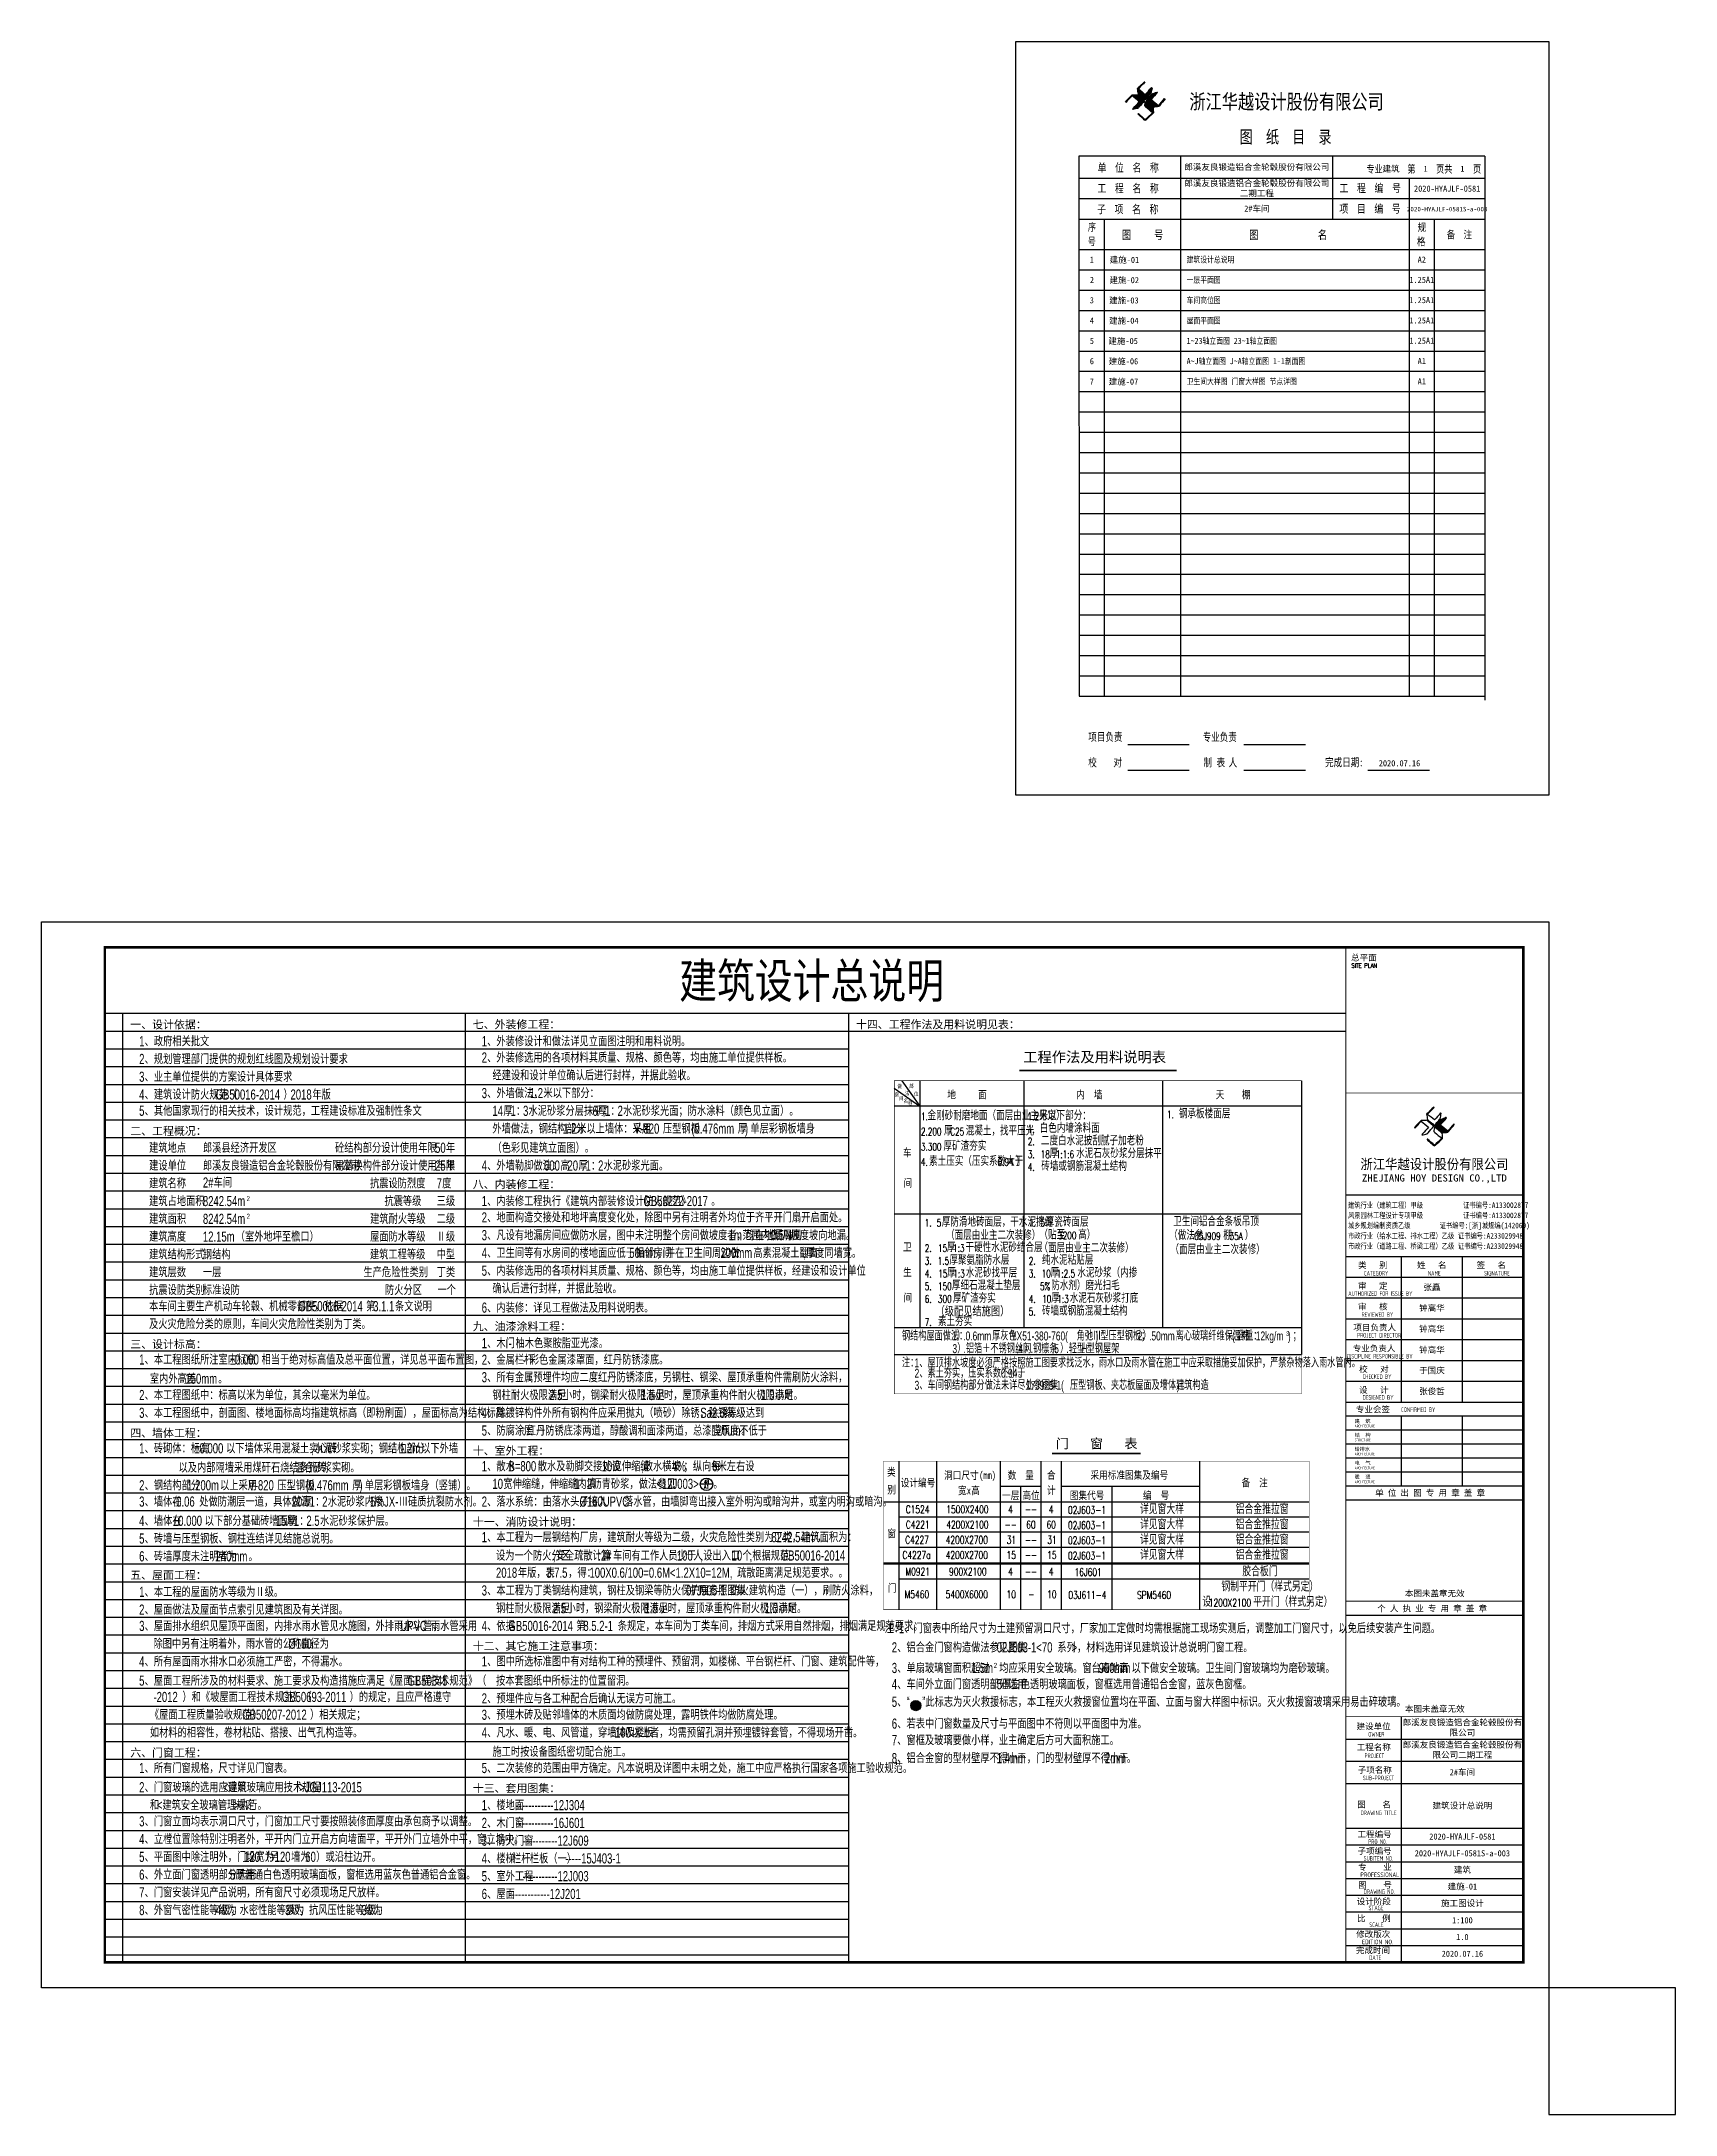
# Model space of a CAD drawing. Extents: x 13898408 to 14113608, y -853943 to -68012.
# Drawn here: x 14049208 to 14113608, y -205243 to -123543 of the extents above; entities that cross this region are included whole.
import ezdxf
from ezdxf.enums import TextEntityAlignment as Align

# ---------------------------------------------------------------- set-up
doc = ezdxf.new("R2010")
doc.units = 0
doc.header["$LTSCALE"] = 1000
doc.header["$MEASUREMENT"] = 0
for name, color, linetype in [('HYTK-GK', 7, 'Continuous'), ('PUB_DIM', 3, 'Continuous'), ('PUB_TEXT', 7, 'Continuous'), ('PUB_TITLE', 4, 'Continuous'), ('TK', 4, 'Continuous'), ('表格', 7, 'Continuous')]:
    doc.layers.add(name, color=color, linetype=linetype)
doc.styles.add('-宋体', font='', dxfattribs={"width": 0.8})
doc.styles.add('_TCH_LABEL', font='COMPLEX', dxfattribs={"bigfont": 'GBCBIG'})
doc.styles.add('HT', font='simhei.ttf', dxfattribs={"width": 0.8})
doc.styles.add('ROMANS', font='romans', dxfattribs={"width": 0.65, "height": 231.275})
doc.styles.add('TSSD_REIN', font='tssdeng.shx', dxfattribs={"width": 0.7, "bigfont": 'tssdchn.shx'})
doc.styles.add('YAYA', font='', dxfattribs={"width": 0.8, "height": 1})
doc.styles.add('图框文字3', font='', dxfattribs={"width": 0.8})
doc.styles.add('图签宋体', font='', dxfattribs={"height": 300})
doc.styles.add('图签黑体', font='simhei.ttf', dxfattribs={"height": 550})
doc.styles.add('文字1', font='', dxfattribs={"width": 0.8})
doc.styles.add('设计说明', font='!TSSDENG', dxfattribs={"width": 0.7, "bigfont": '!HZTXT'})
doc.styles.add('黑体', font='simhei.ttf')
doc.styles.get('-宋体').set_extended_font_data('SimSun')
doc.styles.get('YAYA').set_extended_font_data('SimSun')
doc.styles.get('图框文字3').set_extended_font_data('SimSun')
doc.styles.get('图签宋体').set_extended_font_data('NSimSun')
doc.styles.get('文字1').set_extended_font_data('SimSun')

msp = doc.modelspace()

# ---------------------------------------------------------------- texts
at = {"layer": 'PUB_TEXT'}
for s, height, style, width, p in [('建筑设计总说明', 1367.09, 'YAYA', 0.8, (14074338.5, -161243.1)), ('1', 400, '设计说明', 0.7, (14053058, -163143.1)), ('、政府相关批文', 400, '设计说明', 0.7, (14053273.4, -163143.1)), ('、规划管理部门提供的规划红线图及规划设计要求', 400, '设计说明', 0.7, (14053273.4, -163843.1)), ('2', 400, '设计说明', 0.7, (14066558, -163786.4)), ('1', 400, '设计说明', 0.7, (14066558, -163143.1)), ('、外装修设计和做法详见立面图注明和用料说明。', 400, '设计说明', 0.7, (14066773.4, -163143.1)), ('、外装修选用的各项材料其质量、规格、颜色等，均由施工单位提供样板。', 400, '设计说明', 0.7, (14066773.4, -163786.4)), ('3', 400, '设计说明', 0.7, (14053058, -164543.1)), ('2', 400, '设计说明', 0.7, (14053058, -163843.1)), ('、业主单位提供的方案设计具体要求', 400, '设计说明', 0.7, (14053273.4, -164543.1)), ('经建设和设计单位确认后进行封样，并据此验收。', 400, '设计说明', 0.7, (14066981.3, -164483.2)), ('4', 400, '设计说明', 0.7, (14053058, -165243.1)), ('、建筑设计防火规范（', 400, '设计说明', 0.7, (14053273.4, -165243.1)), ('GB50016-2014', 400, '设计说明', 0.7, (14056073.4, -165243.1)), ('）', 400, '设计说明', 0.7, (14058744.1, -165243.1)), ('2018', 400, '设计说明', 0.7, (14059024.1, -165243.1)), ('年版', 400, '设计说明', 0.7, (14059885.7, -165243.1)), ('3', 400, '设计说明', 0.7, (14066558, -165186.4)), ('、外墙做法，', 400, '设计说明', 0.7, (14066773.4, -165186.4)), ('1.2', 400, '设计说明', 0.7, (14068453.4, -165186.4)), ('米以下部分：', 400, '设计说明', 0.7, (14068991.8, -165186.4)), ('5', 400, '设计说明', 0.7, (14053058, -165883.2)), ('、其他国家现行的相关技术，设计规范，工程建设标准及强制性条文', 400, '设计说明', 0.7, (14053273.4, -165883.2)), ('14', 400, '设计说明', 0.7, (14066981.3, -165886.4)), ('厚', 400, '设计说明', 0.7, (14067412.1, -165886.4)), ('1', 400, '设计说明', 0.7, (14067692.1, -165886.4)), ('：', 400, '设计说明', 0.7, (14067907.4, -165886.4)), ('3', 400, '设计说明', 0.7, (14068187.4, -165886.4)), ('水泥砂浆分层抹平；', 400, '设计说明', 0.7, (14068402.8, -165886.4)), ('6', 400, '设计说明', 0.7, (14070922.8, -165886.4)), ('厚', 400, '设计说明', 0.7, (14071138.2, -165886.4)), ('1', 400, '设计说明', 0.7, (14071418.2, -165886.4)), ('：', 400, '设计说明', 0.7, (14071633.6, -165886.4)), ('2', 400, '设计说明', 0.7, (14071913.6, -165886.4)), ('水泥砂浆光面；防水涂料（颜色见立面）。', 400, '设计说明', 0.7, (14072129, -165886.4)), ('1.', 297.5, '_TCH_LABEL', 0.705882, (14083868.4, -166053.9)), ('1.2', 297.5, '_TCH_LABEL', 0.705882, (14088079.9, -166053.9)), ('1.', 297.5, '_TCH_LABEL', 0.705882, (14093566.3, -165982.3)), ('外墙做法，钢结构部分', 400, '设计说明', 0.7, (14066981.3, -166586.4)), ('1.2', 400, '设计说明', 0.7, (14069781.3, -166586.4)), ('米以上墙体：采用', 400, '设计说明', 0.7, (14070319.7, -166586.4)), ('V-820', 400, '设计说明', 0.7, (14072559.7, -166586.4)), ('压型钢板', 400, '设计说明', 0.7, (14073701.3, -166586.4)), ('(0.476mm', 400, '设计说明', 0.7, (14074821.3, -166586.4)), ('厚', 400, '设计说明', 0.7, (14076652.1, -166586.4)), (')', 400, '设计说明', 0.7, (14076932.1, -166586.4)), ('单层彩钢板墙身', 400, '设计说明', 0.7, (14077147.4, -166586.4)), ('2.200', 297.5, '_TCH_LABEL', 0.705882, (14083868.4, -166653.9)), ('C25', 297.5, '_TCH_LABEL', 0.705882, (14085024.1, -166653.9)), ('1.', 297.5, '_TCH_LABEL', 0.705882, (14088079.9, -166549.1)), ('建筑地点', 400, '设计说明', 0.7, (14053450.1, -167343.1)), ('砼结构部分设计使用年限', 400, '设计说明', 0.7, (14060777.8, -167343.1)), ('（色彩见建筑立面图）。', 400, '设计说明', 0.7, (14066981.3, -167343.1)), ('3.300', 297.5, '_TCH_LABEL', 0.705882, (14083868.4, -167253.9)), ('2.', 297.5, '_TCH_LABEL', 0.705882, (14088079.9, -167043.9)), ('3.', 297.5, '_TCH_LABEL', 0.705882, (14088079.9, -167547.6)), ('18', 297.5, '_TCH_LABEL', 0.705882, (14088589.9, -167547.6)), ('1:1:6', 297.5, '_TCH_LABEL', 0.705882, (14089185.6, -167547.6)), ('建设单位', 400, '设计说明', 0.7, (14053450.1, -168043.1)), ('建筑名称', 400, '设计说明', 0.7, (14053450.1, -168743.1)), ('易替换构件部分设计使用年限', 400, '设计说明', 0.7, (14060777.8, -168043.1)), ('抗震设防烈度', 400, '设计说明', 0.7, (14062155.5, -168743.1)), ('4', 400, '设计说明', 0.7, (14066558, -168043.1)), ('、外墙勒脚做法：', 400, '设计说明', 0.7, (14066773.4, -168043.1)), ('600', 400, '设计说明', 0.7, (14069013.4, -168043.1)), ('高', 400, '设计说明', 0.7, (14069659.5, -168043.1)), ('20', 400, '设计说明', 0.7, (14069939.5, -168043.1)), ('厚', 400, '设计说明', 0.7, (14070370.3, -168043.1)), ('1', 400, '设计说明', 0.7, (14070650.3, -168043.1)), ('：', 400, '设计说明', 0.7, (14070865.7, -168043.1)), ('2', 400, '设计说明', 0.7, (14071145.7, -168043.1)), ('水泥砂浆光面。', 400, '设计说明', 0.7, (14071361.1, -168043.1)), ('4.', 297.5, '_TCH_LABEL', 0.705882, (14083868.4, -167853.9)), ('0.94', 297.5, '_TCH_LABEL', 0.705882, (14086891.6, -167853.9)), ('4.', 297.5, '_TCH_LABEL', 0.705882, (14088079.9, -168047.6)), ('建筑占地面积', 400, '设计说明', 0.7, (14053450.1, -169443.1)), ('抗震等级', 400, '设计说明', 0.7, (14062724.4, -169443.1)), ('1', 400, '设计说明', 0.7, (14066558, -169443.1)), ('、内装修工程执行《建筑内部装修设计防火规范》', 400, '设计说明', 0.7, (14066773.4, -169443.1)), ('GB50222-2017', 400, '设计说明', 0.7, (14072933.4, -169443.1)), ('建筑面积', 400, '设计说明', 0.7, (14053450.1, -170143.1)), ('建筑耐火等级', 400, '设计说明', 0.7, (14062161.3, -170143.1)), ('2', 400, '设计说明', 0.7, (14066558, -170086.4)), ('、地面构造交接处和地坪高度变化处，除图中另有注明者外均位于齐平开门扇开启面处。', 400, '设计说明', 0.7, (14066773.4, -170086.4)), ('。', 400, '设计说明', 0.7, (14075604.1, -169443.1)), ('建筑高度', 400, '设计说明', 0.7, (14053450.1, -170843.1)), ('屋面防水等级', 400, '设计说明', 0.7, (14062161, -170843.1)), ('3', 400, '设计说明', 0.7, (14066558, -170786.4)), ('、凡设有地漏房间应做防水层，图中未注明整个房间做坡度者，均在地漏周围', 400, '设计说明', 0.7, (14066773.4, -170786.4)), ('1m', 400, '设计说明', 0.7, (14076293.4, -170786.4)), ('范围内做', 400, '设计说明', 0.7, (14076831.8, -170786.4)), ('0.5%', 400, '设计说明', 0.7, (14077951.8, -170786.4)), ('坡度坡向地漏。', 400, '设计说明', 0.7, (14078727.2, -170786.4)), ('1.', 297.5, '_TCH_LABEL', 0.705882, (14084019.8, -170250)), ('5', 297.5, '_TCH_LABEL', 0.705882, (14084489.8, -170250)), ('1.', 297.5, '_TCH_LABEL', 0.705882, (14088117.1, -170250)), ('5', 297.5, '_TCH_LABEL', 0.705882, (14088587.1, -170250)), ('3200', 297.5, '_TCH_LABEL', 0.705882, (14089276.1, -170750)), ('05J909', 297.5, '_TCH_LABEL', 0.705882, (14094635.9, -170773.1)), ('35A', 297.5, '_TCH_LABEL', 0.705882, (14096031.7, -170773.1)), ('建筑结构形式', 400, '设计说明', 0.7, (14053450.1, -171543.1)), ('建筑工程等级', 400, '设计说明', 0.7, (14062153.9, -171543.1)), ('4', 400, '设计说明', 0.7, (14066558, -171483.2)), ('、卫生间等有水房间的楼地面应低于相邻房间', 400, '设计说明', 0.7, (14066773.4, -171483.2)), ('50mm', 400, '设计说明', 0.7, (14072373.4, -171483.2)), ('；并在卫生间周边做', 400, '设计说明', 0.7, (14073450.3, -171483.2)), ('200mm', 400, '设计说明', 0.7, (14075970.3, -171483.2)), ('高素混凝土翻高', 400, '设计说明', 0.7, (14077262.6, -171483.2)), (',', 400, '设计说明', 0.7, (14079222.6, -171483.2)), ('厚度同墙宽。', 400, '设计说明', 0.7, (14079330.3, -171483.2)), ('2.', 297.5, '_TCH_LABEL', 0.705882, (14084019.8, -171250)), ('3.', 297.5, '_TCH_LABEL', 0.705882, (14084019.8, -171750)), ('1.5', 297.5, '_TCH_LABEL', 0.705882, (14084529.8, -171750)), ('15', 297.5, '_TCH_LABEL', 0.705882, (14084539.8, -171250)), ('1:3', 297.5, '_TCH_LABEL', 0.705882, (14085135.6, -171250)), ('2.', 297.5, '_TCH_LABEL', 0.705882, (14088117.1, -171750)), ('建筑层数', 400, '设计说明', 0.7, (14053450.1, -172243.1)), ('生产危险性类别', 400, '设计说明', 0.7, (14061894.4, -172243.1)), ('5', 400, '设计说明', 0.7, (14066558, -172186.4)), ('、内装修选用的各项材料其质量、规格、颜色等，均由施工单位提供样板，经建设和设计单位', 400, '设计说明', 0.7, (14066773.4, -172186.4)), ('4.', 297.5, '_TCH_LABEL', 0.705882, (14084019.8, -172250)), ('15', 297.5, '_TCH_LABEL', 0.705882, (14084549.8, -172250)), ('1:3', 297.5, '_TCH_LABEL', 0.705882, (14085145.6, -172250)), ('3.', 297.5, '_TCH_LABEL', 0.705882, (14088117.1, -172250)), ('10', 297.5, '_TCH_LABEL', 0.705882, (14088627.1, -172250)), ('1:2.5', 297.5, '_TCH_LABEL', 0.705882, (14089222.8, -172250)), ('抗震设防类别', 400, '设计说明', 0.7, (14053450.1, -172943.1)), ('防火分区', 400, '设计说明', 0.7, (14062745.5, -172943.1)), ('、内装修：详见工程做法及用料说明表。', 400, '设计说明', 0.7, (14066773.4, -173643.1)), ('确认后进行封样，并据此验收。', 400, '设计说明', 0.7, (14066981.3, -172883.2)), ('5.', 297.5, '_TCH_LABEL', 0.705882, (14084019.8, -172750)), ('6.', 297.5, '_TCH_LABEL', 0.705882, (14084019.8, -173250)), ('300', 297.5, '_TCH_LABEL', 0.705882, (14084539.8, -173250)), ('150', 297.5, '_TCH_LABEL', 0.705882, (14084539.8, -172750)), ('4.', 297.5, '_TCH_LABEL', 0.705882, (14088117.1, -173250)), ('5%', 297.5, '_TCH_LABEL', 0.705882, (14088561.8, -172750)), ('10', 297.5, '_TCH_LABEL', 0.705882, (14088647.1, -173250)), ('1:3', 297.5, '_TCH_LABEL', 0.705882, (14089242.8, -173250)), ('6', 400, '设计说明', 0.7, (14066558, -173643.1)), ('7.', 297.5, '_TCH_LABEL', 0.705882, (14084019.8, -174164.5)), ('（级配见结施图）', 400, '设计说明', 0.7, (14084443.2, -173783.8)), ('5.', 297.5, '_TCH_LABEL', 0.705882, (14088117.1, -173750)), ('1', 400, '设计说明', 0.7, (14066558, -175043.1)), ('、木门', 400, '设计说明', 0.7, (14066773.4, -175043.1)), ('柚木色聚胺脂亚光漆。', 400, '设计说明', 0.7, (14067893.4, -175043.1)), ('1', 400, '设计说明', 0.7, (14053058, -175686.4)), ('、本工程图纸所注室内标高', 400, '设计说明', 0.7, (14053273.4, -175686.4)), ('%%p0.000', 400, '设计说明', 0.7, (14056633.4, -175686.4)), ('相当于绝对标高值及总平面位置，详见总平面布置图，', 400, '设计说明', 0.7, (14057882.6, -175686.4)), ('2', 400, '设计说明', 0.7, (14066558, -175692.7)), ('、金属栏杆', 400, '设计说明', 0.7, (14066773.4, -175692.7)), ('-', 400, '设计说明', 0.7, (14067613.4, -175043.1)), ('-', 400, '设计说明', 0.7, (14068173.4, -175692.7)), ('彩色金属漆罩面，红丹防锈漆底。', 400, '设计说明', 0.7, (14068453.4, -175692.7)), ('室内外高差', 400, '设计说明', 0.7, (14053481.3, -176443.1)), ('150mm', 400, '设计说明', 0.7, (14054881.3, -176443.1)), ('。', 400, '设计说明', 0.7, (14056173.6, -176443.1)), ('3', 400, '设计说明', 0.7, (14066558, -176386.4)), ('、所有金属预埋件均应二度红丹防锈漆底，另钢柱、钢梁、屋顶承重构件需刷防火涂料，', 400, '设计说明', 0.7, (14066773.4, -176386.4)), ('2', 400, '设计说明', 0.7, (14053058, -177086.4)), ('、本工程图纸中：标高以米为单位，其余以毫米为单位。', 400, '设计说明', 0.7, (14053273.4, -177086.4)), ('钢柱耐火极限满足', 400, '设计说明', 0.7, (14066981.3, -177086.4)), ('2.5', 400, '设计说明', 0.7, (14069221.3, -177086.4)), ('小时，钢梁耐火极限满足', 400, '设计说明', 0.7, (14069759.7, -177086.4)), ('1.5', 400, '设计说明', 0.7, (14072839.7, -177086.4)), ('小时，屋顶承重构件耐火极限满足', 400, '设计说明', 0.7, (14073378.2, -177086.4)), ('1.0', 400, '设计说明', 0.7, (14077578.2, -177086.4)), ('小时。', 400, '设计说明', 0.7, (14078116.7, -177086.4)), ('3', 400, '设计说明', 0.7, (14053058, -177786.4)), ('、本工程图纸中，剖面图、楼地面标高均指建筑标高（即粉刷面），屋面标高为结构标高。', 400, '设计说明', 0.7, (14053273.4, -177786.4)), ('4', 400, '设计说明', 0.7, (14066558, -177786.4)), ('5', 400, '设计说明', 0.7, (14066558, -178486.4)), ('、除镀锌构件外所有钢构件应采用抛丸（喷砂）除锈，除锈等级达到', 400, '设计说明', 0.7, (14066773.4, -177786.4)), ('、防腐涂层', 400, '设计说明', 0.7, (14066773.4, -178486.4)), ('红丹防锈底漆两道，醇酸调和面漆两道，总漆膜厚度不低于', 400, '设计说明', 0.7, (14068334.9, -178486.4)), ('Sa2.5', 400, '设计说明', 0.7, (14075173.4, -177786.4)), ('120um', 400, '设计说明', 0.7, (14075614.9, -178486.4)), ('级。', 400, '设计说明', 0.7, (14076131.8, -177786.4)), ('1', 400, '设计说明', 0.7, (14053058, -179186.4)), ('、砖砌体：标高', 400, '设计说明', 0.7, (14053273.4, -179186.4)), ('%%p0.000', 400, '设计说明', 0.7, (14055233.4, -179186.4)), ('以下墙体采用混凝土实心砖', 400, '设计说明', 0.7, (14056482.6, -179186.4)), ('水泥砂浆实砌；钢结构部分', 400, '设计说明', 0.7, (14059950.3, -179186.4)), ('1.2m', 400, '设计说明', 0.7, (14063310.3, -179186.4)), ('以下外墙', 400, '设计说明', 0.7, (14064171.8, -179186.4)), (':', 400, '设计说明', 0.7, (14068173.4, -178486.4)), ('。', 400, '设计说明', 0.7, (14076788.7, -178486.4)), ('以及内部隔墙采用煤矸石烧结多孔砖', 400, '设计说明', 0.7, (14054610.1, -179943.1)), ('混合砂浆实砌。', 400, '设计说明', 0.7, (14059197.8, -179943.1)), (',', 400, '设计说明', 0.7, (14059842.6, -179186.4)), ('1', 400, '设计说明', 0.7, (14066558, -179892.7)), ('、散水', 400, '设计说明', 0.7, (14066773.4, -179892.7)), ('B=800', 400, '设计说明', 0.7, (14067613.4, -179892.7)), ('散水及勒脚交接处设', 400, '设计说明', 0.7, (14068765.7, -179892.7)), ('10', 400, '设计说明', 0.7, (14071285.7, -179892.7)), ('宽伸缩缝', 400, '设计说明', 0.7, (14071716.4, -179892.7)), ('散水横坡', 400, '设计说明', 0.7, (14072944.1, -179892.7)), ('4%', 400, '设计说明', 0.7, (14074064.1, -179892.7)), ('；纵向每', 400, '设计说明', 0.7, (14074516.4, -179892.7)), ('6', 400, '设计说明', 0.7, (14075636.4, -179892.7)), ('米左右设', 400, '设计说明', 0.7, (14075851.8, -179892.7)), ('类', 303.8, 'YAYA', 0.8, (14082534.5, -180070.8)), ('2', 400, '设计说明', 0.7, (14053058, -180643.1)), ('、钢结构部分', 400, '设计说明', 0.7, (14053273.4, -180643.1)), ('1.200m', 400, '设计说明', 0.7, (14054953.4, -180643.1)), ('以上采用', 400, '设计说明', 0.7, (14056245.7, -180643.1)), ('V-820', 400, '设计说明', 0.7, (14057365.7, -180643.1)), ('压型钢板', 400, '设计说明', 0.7, (14058507.2, -180643.1)), (',', 400, '设计说明', 0.7, (14059090.1, -179943.1)), ('(0.476mm', 400, '设计说明', 0.7, (14059627.2, -180643.1)), ('厚', 400, '设计说明', 0.7, (14061458, -180643.1)), (')', 400, '设计说明', 0.7, (14061738, -180643.1)), ('单层彩钢板墙身（竖铺）。', 400, '设计说明', 0.7, (14061953.4, -180643.1)), ('10', 400, '设计说明', 0.7, (14066981.3, -180586.4)), ('宽伸缩缝，伸缩缝内填', 400, '设计说明', 0.7, (14067412.1, -180586.4)), ('1', 400, '设计说明', 0.7, (14070212.1, -180586.4)), ('：', 400, '设计说明', 0.7, (14070427.4, -180586.4)), ('2', 400, '设计说明', 0.7, (14070707.4, -180586.4)), ('沥青砂浆，做法参见', 400, '设计说明', 0.7, (14070922.8, -180586.4)), (',', 400, '设计说明', 0.7, (14072836.4, -179892.7)), ('<12J003>', 400, '设计说明', 0.7, (14073442.8, -180586.4)), ('。', 400, '设计说明', 0.7, (14075687.2, -180586.4)), ('别', 303.8, 'YAYA', 0.8, (14082543.2, -180770.8)), ('设计编号', 303.8, 'YAYA', 0.8, (14083072.1, -180495)), ('洞口尺寸', 303.8, 'YAYA', 0.8, (14084781.1, -180202.5)), ('宽', 303.8, 'YAYA', 0.8, (14085330, -180802.5)), ('高', 303.8, 'YAYA', 0.8, (14085848.4, -180802.5)), ('(mm)', 303.8, 'YAYA', 0.8, (14086163.7, -180202.5)), ('数', 303.8, 'YAYA', 0.8, (14087288.1, -180202.5)), ('量', 303.8, 'YAYA', 0.8, (14087979.4, -180202.5)), ('合', 303.8, 'YAYA', 0.8, (14088835.1, -180195)), ('计', 303.8, 'YAYA', 0.8, (14088834.5, -180795)), ('采用标准图集及编号', 303.8, 'YAYA', 0.8, (14090550.8, -180195)), ('备', 303.8, 'YAYA', 0.8, (14096506.2, -180495)), ('注', 303.8, 'YAYA', 0.8, (14097197.5, -180495)), ('3', 400, '设计说明', 0.7, (14053058, -181286.4)), ('、墙体在', 400, '设计说明', 0.7, (14053273.4, -181286.4)), ('-0.06', 400, '设计说明', 0.7, (14054393.4, -181286.4)), ('处做防潮层一道，具体做法：', 400, '设计说明', 0.7, (14055427.2, -181286.4)), ('20', 400, '设计说明', 0.7, (14059067.2, -181286.4)), ('厚', 400, '设计说明', 0.7, (14059498, -181286.4)), ('1', 400, '设计说明', 0.7, (14059778, -181286.4)), ('：', 400, '设计说明', 0.7, (14059993.4, -181286.4)), ('2', 400, '设计说明', 0.7, (14060273.4, -181286.4)), ('水泥砂浆内掺', 400, '设计说明', 0.7, (14060488.7, -181286.4)), ('5%JX-', 400, '设计说明', 0.7, (14062168.7, -181286.4)), ('Ⅲ硅质抗裂防水剂。', 400, '设计说明', 0.7, (14063288.7, -181286.4)), ('2', 400, '设计说明', 0.7, (14066558, -181286.4)), ('、落水系统：由落水头子接入', 400, '设计说明', 0.7, (14066773.4, -181286.4)), ('%%c160UPVC', 400, '设计说明', 0.7, (14070413.4, -181286.4)), ('落水管，由墙脚弯出接入室外明沟或暗沟井，或室内明沟或暗沟。', 400, '设计说明', 0.7, (14072168.7, -181286.4)), ('C1524', 306, '_TCH_LABEL', 0.705882, (14083270, -181548)), ('1500X2400', 306, '_TCH_LABEL', 0.705882, (14084868.8, -181548)), ('x', 303.8, 'YAYA', 0.8, (14085675.6, -180802.5)), ('一层', 303.8, 'YAYA', 0.8, (14087067, -180995)), ('4', 306, '_TCH_LABEL', 0.705882, (14087310.8, -181548)), ('高位', 303.8, 'YAYA', 0.8, (14087865.7, -180995)), ('4', 306, '_TCH_LABEL', 0.705882, (14088910.8, -181548)), ('02J603-1', 306, '_TCH_LABEL', 0.705882, (14089664.5, -181569.9)), ('图集代号', 303.8, 'YAYA', 0.8, (14089736.2, -180995)), ('编', 303.8, 'YAYA', 0.8, (14092618.3, -180995)), ('号', 303.8, 'YAYA', 0.8, (14093309.6, -180995)), ('4', 400, '设计说明', 0.7, (14053058, -182043.1)), ('、墙体在', 400, '设计说明', 0.7, (14053273.4, -182043.1)), ('%%p0.000', 400, '设计说明', 0.7, (14054393.4, -182043.1)), ('以下部分基础砖墙面粉', 400, '设计说明', 0.7, (14055642.6, -182043.1)), ('15', 400, '设计说明', 0.7, (14058442.6, -182043.1)), ('厚', 400, '设计说明', 0.7, (14058873.4, -182043.1)), ('1', 400, '设计说明', 0.7, (14059153.4, -182043.1)), ('：', 400, '设计说明', 0.7, (14059368.7, -182043.1)), ('2.5', 400, '设计说明', 0.7, (14059648.7, -182043.1)), ('水泥砂浆保护层。', 400, '设计说明', 0.7, (14060187.2, -182043.1)), ('窗', 303.8, 'YAYA', 0.8, (14082542.6, -182495)), ('C4221', 306, '_TCH_LABEL', 0.705882, (14083275.1, -182148)), ('4200X2100', 306, '_TCH_LABEL', 0.705882, (14084868.8, -182148)), ('--', 306, '_TCH_LABEL', 0.705882, (14087166.8, -182148)), ('--', 306, '_TCH_LABEL', 0.705882, (14087966.8, -181548)), ('60', 306, '_TCH_LABEL', 0.705882, (14088018.3, -182148)), ('60', 306, '_TCH_LABEL', 0.705882, (14088818.3, -182148)), ('02J603-1', 306, '_TCH_LABEL', 0.705882, (14089664.5, -182169.9)), ('5', 400, '设计说明', 0.7, (14053058, -182743.1)), ('、砖墙与压型钢板、钢柱连结详见结施总说明。', 400, '设计说明', 0.7, (14053273.4, -182743.1)), ('、砖墙厚度未注明者为', 400, '设计说明', 0.7, (14053273.4, -183443.1)), ('1', 400, '设计说明', 0.7, (14066558, -182686.4)), ('、本工程为一层钢结构厂房，建筑耐火等级为二级，火灾危险性类别为丁类，建筑面积为：', 400, '设计说明', 0.7, (14066773.4, -182686.4)), ('设为一个防火分区', 400, '设计说明', 0.7, (14067122.4, -183412.3)), ('安全疏散计算', 400, '设计说明', 0.7, (14069470.1, -183412.3)), (':2#', 400, '设计说明', 0.7, (14071150.1, -183412.3)), ('车间有工作人员少于', 400, '设计说明', 0.7, (14071731.6, -183412.3)), ('100', 400, '设计说明', 0.7, (14074251.6, -183412.3)), ('人', 400, '设计说明', 0.7, (14074897.8, -183412.3)), ('设出入口', 400, '设计说明', 0.7, (14075285.5, -183412.3)), ('10', 400, '设计说明', 0.7, (14076405.5, -183412.3)), ('个', 400, '设计说明', 0.7, (14076836.2, -183412.3)), ('根据规范', 400, '设计说明', 0.7, (14077223.9, -183412.3)), ('8242.54m', 400, '设计说明', 0.7, (14077973.4, -182686.4)), ('GB50016-2014', 400, '设计说明', 0.7, (14078343.9, -183412.3)), ('2', 200, '设计说明', 0.7, (14079696.4, -182486.4)), ('，', 400, '设计说明', 0.7, (14079771.8, -182686.4)), ('C4227', 306, '_TCH_LABEL', 0.705882, (14083249.4, -182748)), ('4200X2700', 306, '_TCH_LABEL', 0.705882, (14084843.1, -182748)), ('31', 306, '_TCH_LABEL', 0.705882, (14087249.1, -182748)), ('--', 306, '_TCH_LABEL', 0.705882, (14087966.8, -182748)), ('31', 306, '_TCH_LABEL', 0.705882, (14088849.1, -182748)), ('02J603-1', 306, '_TCH_LABEL', 0.705882, (14089664.5, -182769.9)), ('6', 400, '设计说明', 0.7, (14053058, -183443.1)), ('240mm', 400, '设计说明', 0.7, (14056073.4, -183443.1)), ('。', 400, '设计说明', 0.7, (14057365.7, -183443.1)), ('2018', 400, '设计说明', 0.7, (14067122.4, -184089.5)), ('年版，表', 400, '设计说明', 0.7, (14067983.9, -184089.5)), ('3.7.5', 400, '设计说明', 0.7, (14069103.9, -184089.5)), (',', 400, '设计说明', 0.7, (14069362.4, -183412.3)), ('，得：', 400, '设计说明', 0.7, (14069965.5, -184089.5)), ('100X0.6/100=0.6M<1.2X10=12M,', 400, '设计说明', 0.7, (14070805.5, -184089.5)), (',', 400, '设计说明', 0.7, (14075177.8, -183412.3)), ('疏散距离满足规范要求。。', 400, '设计说明', 0.7, (14076620.8, -184089.5)), (',', 400, '设计说明', 0.7, (14077116.2, -183412.3)), ('C4227a', 306, '_TCH_LABEL', 0.705882, (14083141.4, -183348)), ('M0921', 306, '_TCH_LABEL', 0.705882, (14083259.7, -183998)), ('4200X2700', 306, '_TCH_LABEL', 0.705882, (14084843.1, -183348)), ('900X2100', 306, '_TCH_LABEL', 0.705882, (14084976.8, -183998)), ('15', 306, '_TCH_LABEL', 0.705882, (14087244, -183348)), ('4', 306, '_TCH_LABEL', 0.705882, (14087310.8, -183998)), ('--', 306, '_TCH_LABEL', 0.705882, (14087966.8, -183348)), ('15', 306, '_TCH_LABEL', 0.705882, (14088844, -183348)), ('4', 306, '_TCH_LABEL', 0.705882, (14088910.8, -183998)), ('02J603-1', 306, '_TCH_LABEL', 0.705882, (14089664.5, -183369.9)), ('16J601', 306, '_TCH_LABEL', 0.705882, (14089921.6, -184019.9)), ('1', 400, '设计说明', 0.7, (14053058, -184843.1)), ('、本工程的屋面防水等级为Ⅱ级。', 400, '设计说明', 0.7, (14053273.4, -184843.1)), ('3', 400, '设计说明', 0.7, (14066558, -184786.4)), ('、本工程为丁类钢结构建筑，钢柱及钢梁等防火保护层参照图集', 400, '设计说明', 0.7, (14066773.4, -184786.4)), ('07J905-1', 400, '设计说明', 0.7, (14074613.4, -184786.4)), ('防火建筑构造（一），刷防火涂料，', 400, '设计说明', 0.7, (14076358, -184786.4)), ('门', 303.8, 'YAYA', 0.8, (14082566.2, -184645)), ('M5460', 306, '_TCH_LABEL', 0.705882, (14083228.8, -184898)), ('5400X6000', 306, '_TCH_LABEL', 0.705882, (14084843.1, -184898)), ('10', 306, '_TCH_LABEL', 0.705882, (14087244, -184898)), ('--', 306, '_TCH_LABEL', 0.705882, (14087966.8, -183998)), ('10', 306, '_TCH_LABEL', 0.705882, (14088844, -184898)), ('03J611-4', 306, '_TCH_LABEL', 0.705882, (14089679.9, -184919.9)), ('SPM5460', 306, '_TCH_LABEL', 0.705882, (14092384.9, -184919.9)), ('2', 400, '设计说明', 0.7, (14053058, -185543.1)), ('、屋面做法及屋面节点索引见建筑图及有关详图。', 400, '设计说明', 0.7, (14053273.4, -185543.1)), ('钢柱耐火极限满足', 400, '设计说明', 0.7, (14067122.4, -185486.4)), ('2.5', 400, '设计说明', 0.7, (14069362.4, -185486.4)), ('小时，钢梁耐火极限满足', 400, '设计说明', 0.7, (14069900.8, -185486.4)), ('1.5', 400, '设计说明', 0.7, (14072980.8, -185486.4)), ('小时，屋顶承重构件耐火极限满足', 400, '设计说明', 0.7, (14073519.3, -185486.4)), ('1.0', 400, '设计说明', 0.7, (14077719.3, -185486.4)), ('小时。', 400, '设计说明', 0.7, (14078257.8, -185486.4)), ('-', 306, '_TCH_LABEL', 0.705882, (14088100.5, -184898)), ('1200X2100', 306, '_TCH_LABEL', 0.705882, (14095214.3, -185225)), ('3', 400, '设计说明', 0.7, (14053058, -186186.4)), ('、屋面排水组织见屋顶平面图，内排水雨水管见水施图，外排雨水斗，雨水管采用', 400, '设计说明', 0.7, (14053273.4, -186186.4)), ('UPVC', 400, '设计说明', 0.7, (14063353.4, -186186.4)), ('管，', 400, '设计说明', 0.7, (14064258, -186186.4)), ('4', 400, '设计说明', 0.7, (14066558, -186186.4)), ('、依据', 400, '设计说明', 0.7, (14066773.4, -186186.4)), ('GB50016-2014', 400, '设计说明', 0.7, (14067613.4, -186186.4)), ('第', 400, '设计说明', 0.7, (14070284.1, -186186.4)), ('8.5.2-1', 400, '设计说明', 0.7, (14070564.1, -186186.4)), ('条规定，本车间为丁类车间，排烟方式采用自然排烟，排烟满足规范要求。', 400, '设计说明', 0.7, (14071921.1, -186186.4)), ('注：', 400, '设计说明', 0.7, (14082437.7, -186275.9)), ('1', 400, '设计说明', 0.7, (14082997.7, -186275.9)), ('、门窗表中所给尺寸为土建预留洞口尺寸，厂家加工定做时均需根据施工现场实测后，调整加工门窗尺寸，以免后续安装产生问题。', 400, '设计说明', 0.7, (14083213.1, -186275.9)), ('除图中另有注明着外，雨水管的公称直径为', 400, '设计说明', 0.7, (14053622.4, -186886.4)), ('%%c160', 400, '设计说明', 0.7, (14058942.4, -186886.4)), ('。', 400, '设计说明', 0.7, (14059793.2, -186886.4)), ('2', 400, '设计说明', 0.7, (14082719.9, -187031.4)), ('、铝合金门窗构造做法参见图集', 400, '设计说明', 0.7, (14082935.3, -187031.4)), ('02J603-1<70', 400, '设计说明', 0.7, (14086855.3, -187031.4)), ('系列', 400, '设计说明', 0.7, (14089246.1, -187031.4)), ('>', 400, '设计说明', 0.7, (14089806.1, -187031.4)), ('，材料选用详见建筑设计总说明门窗工程。', 400, '设计说明', 0.7, (14090021.4, -187031.4)), ('4', 400, '设计说明', 0.7, (14053058, -187586.4)), ('、所有屋面雨水排水口必须施工严密，不得漏水。', 400, '设计说明', 0.7, (14053273.4, -187586.4)), ('、屋面工程所涉及的材料要求、施工要求及构造措施应满足《屋面工程技术规范》（', 400, '设计说明', 0.7, (14053273.4, -188343.1)), ('1', 400, '设计说明', 0.7, (14066558, -187583.2)), ('、图中所选标准图中有对结构工种的预埋件、预留洞，如楼梯、平台钢栏杆、门窗、建筑配件等，', 400, '设计说明', 0.7, (14066773.4, -187583.2)), ('按本套图纸中所标注的位置留洞。', 400, '设计说明', 0.7, (14067122.4, -188343.1)), ('3', 400, '设计说明', 0.7, (14082719.9, -187843.6)), ('、单扇玻璃窗面积超过', 400, '设计说明', 0.7, (14082935.3, -187843.6)), ('1.5m', 400, '设计说明', 0.7, (14085876.4, -187843.6)), ('2', 200, '设计说明', 0.7, (14086737.9, -187643.6)), ('均应采用安全玻璃。窗台离地高', 400, '设计说明', 0.7, (14086954.4, -187843.6)), ('900mm', 400, '设计说明', 0.7, (14090874.4, -187843.6)), ('以下做安全玻璃。卫生间门窗玻璃均为磨砂玻璃。', 400, '设计说明', 0.7, (14092166.7, -187843.6)), ('5', 400, '设计说明', 0.7, (14053058, -188343.1)), ('-2012', 400, '设计说明', 0.7, (14053622.4, -188986.4)), ('）和《坡屋面工程技术规范》（', 400, '设计说明', 0.7, (14054763.9, -188986.4)), ('GB50693-2011', 400, '设计说明', 0.7, (14058683.9, -188986.4)), ('）的规定，且应严格遵守', 400, '设计说明', 0.7, (14061354.7, -188986.4)), ('GB50345', 400, '设计说明', 0.7, (14063633.4, -188343.1)), ('2', 400, '设计说明', 0.7, (14066558, -189043.1)), ('、预埋件应与各工种配合后确认无误方可施工。', 400, '设计说明', 0.7, (14066773.4, -189043.1)), ('4', 400, '设计说明', 0.7, (14082719.9, -188482)), ('、车间外立面门窗透明部分选用', 400, '设计说明', 0.7, (14082935.3, -188482)), ('5', 400, '设计说明', 0.7, (14086855.3, -188482)), ('厚白色透明玻璃面板，窗框选用普通铝合金窗，蓝灰色窗框。', 400, '设计说明', 0.7, (14087070.7, -188482)), ('《屋面工程质量验收规范》（', 400, '设计说明', 0.7, (14053481.3, -189683.2)), ('GB50207-2012', 400, '设计说明', 0.7, (14057121.3, -189683.2)), ('）相关规定；', 400, '设计说明', 0.7, (14059792.1, -189683.2)), ('3', 400, '设计说明', 0.7, (14066558, -189686.4)), ('、预埋木砖及贴邻墙体的木质面均做防腐处理，露明铁件均做防腐处理。', 400, '设计说明', 0.7, (14066773.4, -189686.4)), ('5', 400, '设计说明', 0.7, (14082719.9, -189177.2)), ('、“', 400, '设计说明', 0.7, (14082935.3, -189177.2)), ('”此标志为灭火救援标志，本工程灭火救援窗位置均在平面、立面与窗大样图中标识。灭火救援窗玻璃采用易击碎玻璃。', 400, '设计说明', 0.7, (14083918.6, -189177.2)), ('如材料的相容性，卷材粘贴、搭接、出气孔构造等。', 400, '设计说明', 0.7, (14053481.3, -190386.4)), ('4', 400, '设计说明', 0.7, (14066558, -190386.4)), ('、凡水、暖、电、风管道，穿墙体及楼板', 400, '设计说明', 0.7, (14066773.4, -190386.4)), ('100', 400, '设计说明', 0.7, (14071813.4, -190386.4)), ('以上者，均需预留孔洞并预埋镀锌套管，不得现场开凿。', 400, '设计说明', 0.7, (14072459.5, -190386.4)), ('6', 400, '设计说明', 0.7, (14082719.9, -190036.5)), ('7', 400, '设计说明', 0.7, (14082719.9, -190687.6)), ('、若表中门窗数量及尺寸与平面图中不符则以平面图中为准。', 400, '设计说明', 0.7, (14082935.3, -190036.5)), ('、窗框及玻璃要做小样，业主确定后方可大面积施工。', 400, '设计说明', 0.7, (14082935.3, -190687.6)), ('施工时按设备图纸密切配合施工。', 400, '设计说明', 0.7, (14066981.3, -191143.1)), ('8', 400, '设计说明', 0.7, (14082719.9, -191396)), ('、铝合金窗的型材壁厚不得小于', 400, '设计说明', 0.7, (14082935.3, -191396)), ('1.4mm', 400, '设计说明', 0.7, (14086855.3, -191396)), ('，门的型材壁厚不得小于', 400, '设计说明', 0.7, (14088039.9, -191396)), ('2mm', 400, '设计说明', 0.7, (14091119.9, -191396)), ('1', 400, '设计说明', 0.7, (14053058, -191786.4)), ('、所有门窗规格，尺寸详见门窗表。', 400, '设计说明', 0.7, (14053273.4, -191786.4)), ('5', 400, '设计说明', 0.7, (14066558, -191786.4)), ('、二次装修的范围由甲方确定。凡本说明及详图中未明之处，施工中应严格执行国家各项施工验收规范。', 400, '设计说明', 0.7, (14066773.4, -191786.4)), ('。', 400, '设计说明', 0.7, (14091981.4, -191396)), ('2', 400, '设计说明', 0.7, (14053058, -192543.1)), ('、门窗玻璃的选用应遵照', 400, '设计说明', 0.7, (14053273.4, -192543.1)), ('和', 400, '设计说明', 0.7, (14053481.3, -193243.1)), ('建筑安全玻璃管理规定', 400, '设计说明', 0.7, (14053976.7, -193243.1)), ('<', 400, '设计说明', 0.7, (14056353.4, -192543.1)), ('建筑玻璃应用技术规程', 400, '设计说明', 0.7, (14056568.7, -192543.1)), ('执行。', 400, '设计说明', 0.7, (14056992.1, -193243.1)), ('>JGJ113-2015', 400, '设计说明', 0.7, (14059368.7, -192543.1)), ('、楼地面', 400, '设计说明', 0.7, (14066773.2, -193249.4)), ('3', 400, '设计说明', 0.7, (14053058, -193886.4)), ('、门窗立面均表示洞口尺寸，门窗加工尺寸要按照装修面厚度由承包商予以调整。', 400, '设计说明', 0.7, (14053273.4, -193886.4)), ('<', 400, '设计说明', 0.7, (14053761.3, -193243.1)), ('>', 400, '设计说明', 0.7, (14056776.7, -193243.1)), ('2', 400, '设计说明', 0.7, (14066557.8, -193949.4)), ('1', 400, '设计说明', 0.7, (14066557.8, -193249.4)), ('、木门窗', 400, '设计说明', 0.7, (14066773.2, -193949.4)), ('------------12J304', 400, '设计说明', 0.7, (14067893.2, -193249.4)), ('------------16J601', 400, '设计说明', 0.7, (14067893.2, -193949.4)), ('4', 400, '设计说明', 0.7, (14053058, -194586.4)), ('、立樘位置除特别注明者外，平开内门立开启方向墙面平，平开外门立墙外中平，窗立墙中。', 400, '设计说明', 0.7, (14053273.4, -194586.4)), ('3', 400, '设计说明', 0.7, (14066557.8, -194649.4)), ('、防火门窗', 400, '设计说明', 0.7, (14066773.2, -194649.4)), ('-----------12J609', 400, '设计说明', 0.7, (14068173.2, -194649.4)), ('5', 400, '设计说明', 0.7, (14053058, -195286.4)), ('、平面图中除注明外，门垛宽为', 400, '设计说明', 0.7, (14053273.4, -195286.4)), ('120', 400, '设计说明', 0.7, (14057193.4, -195286.4)), ('（另', 400, '设计说明', 0.7, (14057839.5, -195286.4)), ('120', 400, '设计说明', 0.7, (14058399.5, -195286.4)), ('墙为', 400, '设计说明', 0.7, (14059045.7, -195286.4)), ('60', 400, '设计说明', 0.7, (14059605.7, -195286.4)), ('）或沿柱边开。', 400, '设计说明', 0.7, (14060036.4, -195286.4)), ('4', 400, '设计说明', 0.7, (14066557.8, -195349.4)), ('、楼梯', 400, '设计说明', 0.7, (14066773.2, -195349.4)), ('栏杆', 400, '设计说明', 0.7, (14067754.3, -195349.4)), ('栏板（一）', 400, '设计说明', 0.7, (14068455.4, -195349.4)), ('-----15J403-1', 400, '设计说明', 0.7, (14069855.4, -195349.4)), ('6', 400, '设计说明', 0.7, (14053058, -195986.4)), ('、外立面门窗透明部分选用', 400, '设计说明', 0.7, (14053273.4, -195986.4)), ('5', 400, '设计说明', 0.7, (14056633.4, -195986.4)), ('厚普通白色透明玻璃面板，窗框选用蓝灰色普通铝合金窗。', 400, '设计说明', 0.7, (14056848.7, -195986.4)), ('5', 400, '设计说明', 0.7, (14066557.8, -196049.4)), ('、室外工程', 400, '设计说明', 0.7, (14066773.2, -196049.4)), ('-----------12J003', 400, '设计说明', 0.7, (14068173.2, -196049.4)), ('7', 400, '设计说明', 0.7, (14053058, -196686.4)), ('、门窗安装详见产品说明，所有窗尺寸必须现场足尺放样。', 400, '设计说明', 0.7, (14053273.4, -196686.4)), ('6', 400, '设计说明', 0.7, (14066557.8, -196749.4)), ('、屋面', 400, '设计说明', 0.7, (14066773.2, -196749.4)), ('-------------12J201', 400, '设计说明', 0.7, (14067613.2, -196749.4)), ('8', 400, '设计说明', 0.7, (14053058, -197383.2)), ('、外窗气密性能等级为', 400, '设计说明', 0.7, (14053273.4, -197383.2)), ('4', 400, '设计说明', 0.7, (14056073.4, -197383.2)), ('级；水密性能等级为', 400, '设计说明', 0.7, (14056288.7, -197383.2)), ('3', 400, '设计说明', 0.7, (14058808.7, -197383.2)), ('级；抗风压性能等级为', 400, '设计说明', 0.7, (14059024.1, -197383.2)), ('3', 400, '设计说明', 0.7, (14061824.1, -197383.2)), ('级。', 400, '设计说明', 0.7, (14062039.5, -197383.2))]:
    msp.add_text(s, height=height, dxfattribs=dict(at, style=style, width=width)).set_placement(p)
at = {"layer": 'PUB_TEXT', "color": 4, "style": '黑体'}
for s, height, p in [('一、设计依据：', 315.44, (14052708, -162443.1)), ('七、外装修工程：', 315.44, (14066208, -162439.5)), ('十四、工程作法及用料说明见表：', 315.443, (14081308, -162437.8)), ('工程作法及用料说明表', 413.08, (14087896.4, -163773.9)), ('二、工程概况：', 315.44, (14052708, -166639.5)), ('八、内装修工程：', 315.44, (14066208, -168739.5)), ('九、油漆涂料工程：', 315.44, (14066208, -174341.3)), ('三、设计标高：', 315.44, (14052708, -175043.1)), ('四、墙体工程：', 315.44, (14052708, -178541.3)), ('十、室外工程：', 315.44, (14066208, -179241.3)), ('门', 375.5, (14089186.2, -178987.7)), ('窗', 375.5, (14090536.4, -178987.7)), ('表', 375.5, (14091886.6, -178987.7)), ('十一、消防设计说明：', 315.44, (14066208, -182039.5)), ('五、屋面工程：', 315.44, (14052708, -184141.3)), ('十二、其它施工注意事项：', 315.443, (14066208, -186937.8)), ('六、门窗工程：', 315.44, (14052708, -191139.5)), ('十三、套用图集：', 315.44, (14066208, -192541.3))]:
    msp.add_text(s, height=height, dxfattribs=at).set_placement(p)
at = {"layer": 'PUB_TEXT', "color": 4}
for s, height, style, width, p in [('房', 151.9, 'YAYA', 0.8, (14082834.3, -165122.8)), ('做', 151.9, 'YAYA', 0.8, (14082942.9, -164798.1)), ('法', 151.9, 'YAYA', 0.8, (14083242, -165069)), ('部', 151.9, 'YAYA', 0.8, (14083410, -164779.5)), ('位', 151.9, 'YAYA', 0.8, (14083597.2, -165096.4)), ('地', 303.8, 'YAYA', 0.8, (14084908.1, -165199.5)), ('面', 303.8, 'YAYA', 0.8, (14086117.9, -165199.5)), ('内', 303.8, 'YAYA', 0.8, (14089989.5, -165199.5)), ('墙', 303.8, 'YAYA', 0.8, (14090680.8, -165199.5)), ('天', 303.8, 'YAYA', 0.8, (14095484.1, -165199.5)), ('棚', 303.8, 'YAYA', 0.8, (14096521.1, -165199.5)), ('间', 151.9, 'YAYA', 0.8, (14083012, -165272.8)), ('名', 151.9, 'YAYA', 0.8, (14083187.8, -165369.1)), ('称', 151.9, 'YAYA', 0.8, (14083362.6, -165457.4)), ('郎溪县经济开发区', 400, '设计说明', 0.7, (14055570.5, -167343.1)), ('50', 400, '设计说明', 0.7, (14064721.1, -167343.1)), ('年', 400, '设计说明', 0.7, (14065151.9, -167343.1)), ('车', 303.8, 'YAYA', 0.8, (14083162.5, -167481.4)), ('郎溪友良锻造铝合金轮毂股份有限公司', 400, '设计说明', 0.7, (14055570.5, -168043.1)), ('车间', 400, '设计说明', 0.7, (14055990.5, -168712.3)), ('25', 400, '设计说明', 0.7, (14064721.1, -168043.1)), ('度', 400, '设计说明', 0.7, (14064999.3, -168743.1)), ('年', 400, '设计说明', 0.7, (14065151.9, -168043.1)), ('8242.54m', 400, '设计说明', 0.7, (14055570.5, -169443.1)), ('2#', 400, '设计说明', 0.7, (14055570.5, -168712.3)), ('2', 200, '设计说明', 0.7, (14057293.6, -169243.1)), ('三级', 400, '设计说明', 0.7, (14064783.9, -169443.1)), ('7', 400, '设计说明', 0.7, (14064783.9, -168743.1)), ('间', 303.8, 'YAYA', 0.8, (14083184.1, -168681.4)), ('8242.54m', 400, '设计说明', 0.7, (14055570.5, -170143.1)), ('2', 200, '设计说明', 0.7, (14057293.6, -169943.1)), ('二级', 400, '设计说明', 0.7, (14064783.9, -170143.1)), ('12.15m', 400, '设计说明', 0.7, (14055570.5, -170843.1)), ('（室外地坪至檐口）', 400, '设计说明', 0.7, (14056862.8, -170843.1)), ('Ⅱ级', 400, '设计说明', 0.7, (14064783.9, -170843.1)), ('钢结构', 400, '设计说明', 0.7, (14055570.5, -171543.1)), ('中型', 400, '设计说明', 0.7, (14064783.9, -171543.1)), ('卫', 303.8, '文字1', 0.8, (14083163.2, -171200)), ('一层', 400, '设计说明', 0.7, (14055570.5, -172243.1)), ('丁类', 400, '设计说明', 0.7, (14064783.9, -172243.1)), ('生', 303.8, '文字1', 0.8, (14083163.2, -172200)), ('本车间主要生产机动车轮毂、机械零部件，依据', 400, '设计说明', 0.7, (14053450.1, -173586.4)), ('标准设防', 400, '设计说明', 0.7, (14055570.5, -172943.1)), ('GB50016-2014', 400, '设计说明', 0.7, (14059330.1, -173586.4)), ('第', 400, '设计说明', 0.7, (14062000.9, -173586.4)), ('3.1.1', 400, '设计说明', 0.7, (14062280.9, -173586.4)), ('条文说明', 400, '设计说明', 0.7, (14063142.4, -173586.4)), ('一个', 400, '设计说明', 0.7, (14064815.1, -172943.1)), ('间', 303.8, '文字1', 0.8, (14083184.1, -173200)), ('及火灾危险分类的原则，车间火灾危险性类别为丁类。', 400, '设计说明', 0.7, (14053450.1, -174286.4)), ('钢结构屋面做法：', 353.33, '设计说明', 0.7, (14083119.8, -174736.5)), ('1', 353.3, '设计说明', 0.7, (14085098.5, -174736.5)), ('）', 353.3, '设计说明', 0.7, (14085288.8, -174736.5)), ('.0.6mm', 353.33, '设计说明', 0.7, (14085536.1, -174736.5)), ('厚灰色', 353.33, '设计说明', 0.7, (14086677.6, -174736.5)), ('YX51-380-760(', 353.333, '设计说明', 0.7, (14087419.6, -174736.5)), ('角弛Ⅲ', 353.33, '设计说明', 0.7, (14090007.1, -174736.5)), (')', 353.3, '设计说明', 0.7, (14090749.1, -174736.5)), ('型压型钢板；', 353.33, '设计说明', 0.7, (14090939.4, -174736.5)), ('2', 353.3, '设计说明', 0.7, (14092423.4, -174736.5)), ('）', 353.3, '设计说明', 0.7, (14092613.6, -174736.5)), ('.50mm', 353.33, '设计说明', 0.7, (14092861, -174736.5)), ('离心玻璃纤维保温棉', 353.33, '设计说明', 0.7, (14093907.4, -174736.5)), ('(', 353.3, '设计说明', 0.7, (14096133.4, -174736.5)), ('容重：', 353.33, '设计说明', 0.7, (14096323.6, -174736.5)), ('12kg/m', 353.33, '设计说明', 0.7, (14097065.6, -174736.5)), ('3', 176.7, '设计说明', 0.7, (14098264.3, -174559.8)), (')', 353.3, '设计说明', 0.7, (14098330.8, -174736.5)), ('；', 353.3, '设计说明', 0.7, (14098521.1, -174736.5)), ('注：', 353.33, '设计说明', 0.7, (14083119.8, -175798)), ('1', 353.3, '设计说明', 0.7, (14083614.5, -175798)), ('、屋顶排水坡度必须严格按照施工图要求找泛水，雨水口及雨水管在施工中应采取措施妥加保护，严禁杂物落入雨水管内。', 353.333, '设计说明', 0.7, (14083804.8, -175798)), ('3', 353.3, '设计说明', 0.7, (14085110.4, -175236.4)), ('）', 353.3, '设计说明', 0.7, (14085300.7, -175236.4)), ('.', 353.3, '设计说明', 0.7, (14085548, -175236.4)), ('铝箔＋不锈钢丝网', 353.33, '设计说明', 0.7, (14085643.1, -175236.4)), (';4', 353.33, '设计说明', 0.7, (14087621.8, -175236.4)), ('）', 353.3, '设计说明', 0.7, (14087945.2, -175236.4)), ('.', 353.3, '设计说明', 0.7, (14088192.6, -175236.4)), ('钢檩条', 353.33, '设计说明', 0.7, (14088287.7, -175236.4)), (';5', 353.33, '设计说明', 0.7, (14089029.7, -175236.4)), ('）', 353.3, '设计说明', 0.7, (14089353.1, -175236.4)), ('.', 353.3, '设计说明', 0.7, (14089600.5, -175236.4)), ('轻型', 353.33, '设计说明', 0.7, (14089695.6, -175236.4)), ('H', 353.3, '设计说明', 0.7, (14090190.3, -175236.4)), ('型钢屋架', 353.33, '设计说明', 0.7, (14090399.6, -175236.4)), ('3', 353.3, '设计说明', 0.7, (14083618.4, -176681.2)), ('2', 353.3, '设计说明', 0.7, (14083618.4, -176205.6)), ('、素土夯实，压实系数不小于', 353.333, '设计说明', 0.7, (14083808.7, -176205.6)), ('、车间钢结构部分做法未详尽处参图集', 353.333, '设计说明', 0.7, (14083808.7, -176681.2)), ('0.94', 353.33, '设计说明', 0.7, (14087024, -176205.6)), ('。', 353.3, '设计说明', 0.7, (14087689.9, -176205.6)), ('17J925-1(', 353.33, '设计说明', 0.7, (14088013.3, -176681.2)), ('压型钢板、夹芯板屋面及墙体建筑构造', 353.333, '设计说明', 0.7, (14089744.7, -176681.2)), (')', 353.3, '设计说明', 0.7, (14093949.3, -176681.2)), ('。', 353.3, '设计说明', 0.7, (14094139.6, -176681.2))]:
    msp.add_text(s, height=height, dxfattribs=dict(at, style=style, width=width)).set_placement(p)
at = {"layer": 'PUB_TEXT', "style": '_TCH_LABEL'}
for s, height, p in [('金刚砂耐磨地面（面层由业主另定）', 337.589, (14084128.4, -166053.9)), ('米以下部分：', 337.59, (14088539.9, -166053.9)), ('钢承板楼面层', 337.59, (14094036.3, -165982.3)), ('厚', 337.6, (14084778.4, -166653.9)), ('混凝土，找平压光', 337.59, (14085634.1, -166653.9)), ('白色内墙涂料面', 337.59, (14088549.9, -166549.1)), ('素土压实（压实系数大于', 337.589, (14084188.4, -167853.9)), ('厚矿渣夯实', 337.59, (14084758.4, -167253.9)), ('）', 337.6, (14087611.6, -167853.9)), ('二度白水泥披刮腻子加老粉', 337.589, (14088599.9, -167043.9)), ('厚', 337.6, (14088939.9, -167547.6)), ('水泥石灰砂浆分层抹平', 337.59, (14089985.6, -167547.6)), ('砖墙或钢筋混凝土结构', 337.59, (14088609.9, -168047.6)), ('厚防滑地砖面层，干水泥擦缝', 337.589, (14084689.8, -170250)), ('厚瓷砖面层', 337.59, (14088787.1, -170250)), ('卫生间铝合金条板吊顶', 337.59, (14093811.2, -170228.3)), ('（面层由业主二次装修）', 337.589, (14084859.8, -170770)), ('（贴至', 337.59, (14088538.8, -170750)), ('高）', 337.59, (14090066.1, -170750)), ('（做法参', 337.59, (14093652.9, -170773.1)), ('棚', 337.6, (14095785.9, -170773.1)), ('）', 337.6, (14096631.7, -170773.1)), ('厚', 337.6, (14084889.8, -171250)), ('厚聚氨脂防水层', 337.59, (14084989.8, -171750)), ('干硬性水泥砂结合层', 337.59, (14085625.6, -171250)), ('纯水泥粘贴层', 337.59, (14088637.1, -171750)), ('（面层由业主二次装修）', 337.589, (14088537.1, -171270)), ('（面层由业主二次装修）', 337.589, (14093703.1, -171331.7)), ('厚', 337.6, (14084899.8, -172250)), ('厚细石混凝土垫层', 337.59, (14085089.8, -172750)), ('水泥砂找平层', 337.59, (14085635.6, -172250)), ('厚', 337.6, (14088977.1, -172250)), ('防水剂）磨光扫毛', 337.59, (14089001.8, -172750)), ('水泥砂浆（内掺', 337.59, (14090032.8, -172250)), ('厚矿渣夯实', 337.59, (14085129.8, -173250)), ('厚', 337.6, (14088997.1, -173250)), ('水泥石灰砂浆打底', 337.59, (14089732.8, -173250)), ('素土夯实', 337.59, (14084539.8, -174164.5)), ('砖墙或钢筋混凝土结构', 337.59, (14088637.1, -173750)), ('详见窗大样', 347.23, (14092502.4, -181575)), ('铝合金推拉窗', 347.23, (14096273.8, -181575)), ('详见窗大样', 347.23, (14092502.4, -182175)), ('铝合金推拉窗', 347.23, (14096273.8, -182175)), ('详见窗大样', 347.23, (14092502.4, -182775)), ('详见窗大样', 347.23, (14092502.4, -183375)), ('铝合金推拉窗', 347.23, (14096273.8, -182775)), ('铝合金推拉窗', 347.23, (14096273.8, -183375)), ('胶合板门', 347.23, (14096536.1, -184025)), ('钢制平开门（样式另定）', 347.234, (14095709.5, -184625)), ('设', 347.2, (14094961.6, -185225)), ('平开门（样式另定）', 347.23, (14096962.9, -185225))]:
    msp.add_text(s, height=height, dxfattribs=at).set_placement(p)
for s, width, p, p2 in [('A1', 0.875, (14075319, -180582), (14075516.2, -180582)), ('4B', 0.690789, (14075319, -180384.8), (14075516.2, -180384.8))]:
    msp.add_text(s, height=157.78, dxfattribs=dict(at, width=width)).set_placement(p, p2, align=Align.FIT)

# ---------------------------------------------------------------- blocks, each defined once
blk = doc.blocks.new('A$C053D6479')
at = {"layer": 'PUB_TITLE'}
h = blk.add_hatch(color=256, dxfattribs=at)
h.dxf.hatch_style = 1
edge = h.paths.add_edge_path()
edge.add_spline(control_points=[(1026, 827), (1105, 920), (1188, 1008), (1266, 1102)], knot_values=[13, 13, 13, 13, 14, 14, 14, 14], degree=3, periodic=0)
edge.add_spline(control_points=[(1266, 1102), (1258, 1111), (1249, 1119), (1239, 1116)], knot_values=[12, 12, 12, 12, 13, 13, 13, 13], degree=3, periodic=0)
edge.add_spline(control_points=[(1239, 1116), (1210, 1107), (1179, 1092), (1144, 1077)], knot_values=[11, 11, 11, 11, 12, 12, 12, 12], degree=3, periodic=0)
edge.add_spline(control_points=[(1144, 1077), (1109, 1063), (1069, 1053), (1047, 1038)], knot_values=[10, 10, 10, 10, 11, 11, 11, 11], degree=3, periodic=0)
edge.add_spline(control_points=[(1047, 1038), (1028, 1026), (1007, 992), (991, 972)], knot_values=[9, 9, 9, 9, 10, 10, 10, 10], degree=3, periodic=0)
edge.add_spline(control_points=[(991, 972), (942, 913), (899, 868), (849, 810)], knot_values=[8, 8, 8, 8, 9, 9, 9, 9], degree=3, periodic=0)
edge.add_spline(control_points=[(849, 810), (842, 801), (822, 776), (822, 775)], knot_values=[7, 7, 7, 7, 8, 8, 8, 8], degree=3, periodic=0)
edge.add_spline(control_points=[(822, 775), (823, 771), (848, 752), (859, 744)], knot_values=[6, 6, 6, 6, 7, 7, 7, 7], degree=3, periodic=0)
edge.add_spline(control_points=[(859, 744), (949, 670), (1035, 592), (1122, 521)], knot_values=[5, 5, 5, 5, 6, 6, 6, 6], degree=3, periodic=0)
edge.add_spline(control_points=[(1122, 521), (1153, 527), (1185, 530), (1217, 533)], knot_values=[4, 4, 4, 4, 5, 5, 5, 5], degree=3, periodic=0)
edge.add_spline(control_points=[(1217, 533), (1246, 535), (1293, 532), (1316, 542)], knot_values=[3, 3, 3, 3, 4, 4, 4, 4], degree=3, periodic=0)
edge.add_spline(control_points=[(1316, 542), (1327, 547), (1338, 565), (1349, 579)], knot_values=[2, 2, 2, 2, 3, 3, 3, 3], degree=3, periodic=0)
edge.add_spline(control_points=[(1349, 579), (1423, 670), (1507, 759), (1572, 848)], knot_values=[1, 1, 1, 1, 2, 2, 2, 2], degree=3, periodic=0)
edge.add_spline(control_points=[(1572, 848), (1564, 852), (1561, 861), (1551, 862)], knot_values=[0, 0, 0, 0, 1, 1, 1, 1], degree=3, periodic=0)
edge.add_spline(control_points=[(1551, 862), (1469, 769), (1393, 671), (1310, 579)], knot_values=[15, 15, 15, 15, 16, 16, 16, 16], degree=3, periodic=0)
edge.add_spline(control_points=[(1310, 579), (1216, 662), (1118, 742), (1026, 827)], knot_values=[14, 14, 14, 14, 15, 15, 15, 15], degree=3, periodic=0)
at = {"layer": 'TK'}
for points, knots in [([(555, 949), (624, 891), (699, 833), (760, 773), (689, 691), (614, 604), (539, 517), (529, 505), (516, 487), (506, 482), (492, 475), (469, 472), (452, 467), (416, 456), (383, 448), (342, 438), (323, 433), (297, 422), (293, 440), (291, 452), (313, 470), (322, 480), (400, 566), (477, 652), (553, 736), (460, 815), (366, 894), (270, 970), (183, 883), (101, 791), (16, 703), (-18, 714), (9, 735), (28, 755), (103, 838), (192, 930), (266, 1005), (319, 1009), (387, 1005), (442, 1007), (456, 1008), (472, 1011), (485, 1007), (507, 1000), (534, 967), (555, 949)], [0, 0, 0, 0, 1, 1, 1, 2, 2, 2, 3, 3, 3, 4, 4, 4, 5, 5, 5, 6, 6, 6, 7, 7, 7, 8, 8, 8, 9, 9, 9, 10, 10, 10, 11, 11, 11, 12, 12, 12, 13, 13, 13, 14, 14, 14, 15, 15, 15, 15]), ([(1031, 1298), (1066, 1286), (1054, 1262), (1045, 1224), (1036, 1188), (1031, 1158), (1024, 1121), (1020, 1104), (1017, 1085), (1012, 1071), (1004, 1052), (976, 1026), (956, 1003), (906, 946), (866, 899), (814, 839), (806, 829), (789, 806), (787, 806), (777, 804), (728, 856), (719, 864), (651, 922), (580, 978), (514, 1036), (509, 1106), (488, 1176), (479, 1247), (570, 1343), (663, 1436), (758, 1526), (764, 1523), (768, 1518), (774, 1515), (693, 1422), (599, 1343), (520, 1249), (607, 1171), (698, 1096), (789, 1021), (874, 1109), (950, 1206), (1031, 1298)], [0, 0, 0, 0, 1, 1, 1, 2, 2, 2, 3, 3, 3, 4, 4, 4, 5, 5, 5, 6, 6, 6, 7, 7, 7, 8, 8, 8, 9, 9, 9, 10, 10, 10, 11, 11, 11, 12, 12, 12, 13, 13, 13, 14, 14, 14, 14]), ([(1551, 862), (1561, 861), (1564, 852), (1572, 848), (1507, 759), (1423, 670), (1349, 579), (1338, 565), (1327, 547), (1316, 542), (1293, 532), (1246, 535), (1217, 533), (1185, 530), (1153, 527), (1122, 521), (1035, 592), (949, 670), (859, 744), (848, 752), (823, 771), (822, 775), (822, 776), (842, 801), (849, 810), (899, 868), (942, 913), (991, 972), (1007, 992), (1028, 1026), (1047, 1038), (1069, 1053), (1109, 1063), (1144, 1077), (1179, 1092), (1210, 1107), (1239, 1116), (1249, 1119), (1258, 1111), (1266, 1102), (1188, 1008), (1105, 920), (1026, 827), (1118, 742), (1216, 662), (1310, 579), (1393, 671), (1469, 769), (1551, 862)], [0, 0, 0, 0, 1, 1, 1, 2, 2, 2, 3, 3, 3, 4, 4, 4, 5, 5, 5, 6, 6, 6, 7, 7, 7, 8, 8, 8, 9, 9, 9, 10, 10, 10, 11, 11, 11, 12, 12, 12, 13, 13, 13, 14, 14, 14, 15, 15, 15, 16, 16, 16, 16]), ([(1097, 490), (1100, 425), (1106, 361), (1107, 294), (1018, 207), (925, 121), (830, 33), (818, 21), (800, 0), (787, 0), (768, -1), (725, 49), (712, 60), (662, 103), (616, 143), (568, 186), (545, 207), (518, 224), (499, 250), (501, 259), (511, 261), (516, 267), (609, 192), (696, 111), (785, 33), (883, 118), (977, 208), (1070, 298), (992, 373), (892, 456), (803, 534), (791, 544), (768, 561), (766, 569), (761, 588), (776, 634), (780, 655), (785, 690), (788, 721), (795, 746), (897, 661), (998, 576), (1097, 490)], [0, 0, 0, 0, 1, 1, 1, 2, 2, 2, 3, 3, 3, 4, 4, 4, 5, 5, 5, 6, 6, 6, 7, 7, 7, 8, 8, 8, 9, 9, 9, 10, 10, 10, 11, 11, 11, 12, 12, 12, 13, 13, 13, 14, 14, 14, 14])]:
    blk.add_open_spline(points, degree=3, knots=knots, dxfattribs=at)
blk = doc.blocks.new('GeYuanFrame_12072428', base_point=(18.76, 4.34))
at = {"layer": 'PUB_TITLE'}
for points in [[(554.76, 235.14), (554.76, 292.54)], [(578.76, 235.14), (578.76, 292.54)], [(554.76, 202.14), (554.76, 229.64)], [(578.76, 202.14), (578.76, 229.64)], [(554.76, 14.34), (554.76, 111.14)]]:
    blk.add_lwpolyline(points, dxfattribs=at)
at = {"layer": 'TK'}
for p, q in [((43.76, 414.34), (602.76, 414.34)), ((532.76, 316.74), (602.76, 316.74)), ((532.76, 284.34), (602.76, 284.34)), ((532.76, 276.14), (602.76, 276.14)), ((532.76, 267.94), (602.76, 267.94)), ((532.76, 259.74), (602.76, 259.74)), ((532.76, 251.54), (602.76, 251.54)), ((532.76, 243.34), (602.76, 243.34)), ((532.76, 235.14), (602.76, 235.14)), ((532.76, 235.14), (602.76, 235.14)), ((532.76, 102.34), (602.76, 102.34)), ((532.76, 93.54), (602.76, 93.54)), ((532.76, 84.74), (554.76, 84.74)), ((532.76, 84.74), (602.76, 84.74)), ((532.76, 67.18), (602.76, 67.18)), ((532.76, 67.14), (602.76, 67.14)), ((532.76, 60.58), (602.76, 60.58)), ((532.76, 53.98), (602.76, 53.98)), ((532.76, 47.38), (602.76, 47.38)), ((532.76, 40.78), (602.76, 40.78)), ((532.76, 34.18), (602.76, 34.18)), ((532.76, 27.58), (602.76, 27.58)), ((532.76, 20.98), (602.76, 20.98)), ((532.76, 14.34), (602.76, 14.34))]:
    blk.add_line(p, q, dxfattribs=at)
for points in [[(18.76, 424.34), (612.76, 424.34), (612.76, 4.34), (18.76, 4.34), (18.76, 424.34)], [(532.76, 292.54), (602.76, 292.54)], [(532.76, 235.14), (602.76, 235.14)], [(532.76, 229.64), (602.76, 229.64)], [(532.76, 224.14), (602.76, 224.14)], [(532.76, 218.64), (602.76, 218.64)], [(532.76, 213.14), (602.76, 213.14)], [(532.76, 207.64), (602.76, 207.64)], [(532.76, 202.14), (602.76, 202.14)], [(532.76, 196.64), (602.76, 196.64)], [(532.76, 151.14), (602.76, 151.14)]]:
    blk.add_lwpolyline(points, dxfattribs=at)
at = {"layer": 'TK', "const_width": 1}
blk.add_lwpolyline([(602.76, 414.34), (43.76, 414.34), (43.76, 14.34), (602.76, 14.34)], close=True, dxfattribs=at)
at = {"layer": 'TK'}
for points, const_width in [([(532.76, 414.34), (532.76, 14.34)], 0.4), ([(532.76, 356.95), (602.76, 356.95)], 0.35), ([(532.76, 292.54), (602.76, 292.54)], 0.35), ([(532.76, 292.54), (602.76, 292.54)], 0.35), ([(532.76, 235.14), (602.76, 235.14)], 0.35), ([(532.76, 202.14), (602.76, 202.14)], 0.35), ([(532.76, 156.64), (602.76, 156.64)], 0.35), ([(532.76, 111.14), (602.76, 111.14)], 0.35), ([(532.76, 67.18), (602.76, 67.18)], 0.35)]:
    blk.add_lwpolyline(points, dxfattribs=dict(at, const_width=const_width))
at = {"layer": 'PUB_TITLE', "xscale": 0.01000000000021828, "yscale": 0.01000000000021828, "zscale": 0.01}
blk.add_blockref('A$C053D6479', (559.86, 336.08), dxfattribs=at)
at = {"layer": 'TK', "style": '图签宋体'}
for s, height, p in [('总平面', 2.4, (534.9, 409.1)), ('类   别', 2.4, (537.65, 287.9)), ('姓   名', 2.4, (560.87, 287.9)), ('签   名', 2.4, (584.35, 287.9)), ('审   定', 2.4, (537.65, 279.7)), ('审   核', 2.4, (537.65, 271.5)), ('项目负责人', 2.4, (535.8, 263.3)), ('专业负责人', 2.4, (535.56, 255.1)), ('校   对', 2.4, (538.06, 246.9)), ('设   计', 2.4, (538.03, 238.7)), ('专业会签', 2.4, (536.79, 231.05)), ('结  构', 1.44, (536.28, 221.42)), ('建  筑', 1.44, (536.28, 226.92)), ('给排水', 1.44, (536.28, 215.92)), ('暖  通', 1.44, (536.28, 204.92)), ('电  气', 1.44, (536.28, 210.42)), ('单 位 出 图 专 用 章 盖 章', 2.4, (544.39, 198.16)), ('个 人 执 业 专 用 章 盖 章', 2.4, (545.19, 152.58)), ('本图未盖章无效', 2.4, (556.1, 158.51)), ('本图未盖章无效', 2.4, (556.1, 113.01)), ('建设单位', 2.4, (537.06, 106.14)), ('工程名称', 2.4, (537.14, 97.93)), ('子项名称', 2.4, (537.52, 88.95)), ('图    名', 2.4, (537.3, 75.3)), ('工程编号', 2.4, (537.44, 63.58)), ('子项编号', 2.4, (537.44, 57)), ('专    业', 2.4, (537.68, 50.69)), ('图    号', 2.4, (537.69, 43.58)), ('设计阶段', 2.4, (537.12, 37.12)), ('比    例', 2.4, (537.26, 30.44)), ('修改版次', 2.4, (536.91, 24.22)), ('完成时间', 2.4, (536.79, 17.83))]:
    blk.add_text(s, height=height, dxfattribs=at).set_placement(p)
at = {"layer": 'TK'}
for s, height, style, width, p in [('SITE PLAN', 1.697, 'ROMANS', 0.76, (535.02, 406.31)), ('建筑行业（建筑工程）甲级           证书编号:A133002877', 2.2, '-宋体', 0.8, (533.67, 311.64)), ('风景园林工程设计专项甲级           证书编号:A133002877', 2.2, '-宋体', 0.8, (533.67, 307.62)), ('城乡规划编制资质乙级        证书编号:[浙]城规编(142069)', 2.2, '-宋体', 0.8, (533.67, 303.63)), ('市政行业（给水工程、排水工程）乙级 证书编号:A233029948', 2.2, '-宋体', 0.8, (533.67, 299.55)), ('市政行业（道路工程、桥梁工程）乙级 证书编号:A233029948', 2.2, '-宋体', 0.8, (533.67, 295.5)), ('CATEGORY', 1.8, 'TSSD_REIN', 0.7, (539.99, 284.98)), ('NAME', 1.8, 'TSSD_REIN', 0.7, (565.18, 284.98)), ('SIGNATURE', 1.8, 'TSSD_REIN', 0.7, (587.34, 284.98)), ('AUTHORIZED FOR ISSUE BY', 1.8, 'TSSD_REIN', 0.7, (533.79, 276.98)), ('REVIEWED BY', 1.8, 'TSSD_REIN', 0.7, (539.03, 268.72)), ('PROJECT DIRECTOR', 1.8, 'TSSD_REIN', 0.7, (537.22, 260.55)), ('DISCIPLINE RESPONSIBLE BY', 1.8, 'TSSD_REIN', 0.7, (533.25, 252.28)), ('CHECKED BY', 1.8, 'TSSD_REIN', 0.7, (539.42, 244.25)), ('DESIGNED BY', 1.8, 'TSSD_REIN', 0.7, (539.43, 236.08)), ('CONFIRMED BY', 1.8, 'TSSD_REIN', 0.7, (554.61, 231.23)), ('ARCHITECTURE', 1.08, 'TSSD_REIN', 0.7, (536.32, 225.15)), ('STRUCTURE', 1.08, 'TSSD_REIN', 0.7, (536.32, 219.65)), ('ARCHITECTURE', 1.08, 'TSSD_REIN', 0.7, (536.32, 214.15)), ('ARCHITECTURE', 1.08, 'TSSD_REIN', 0.7, (536.32, 208.65)), ('ARCHITECTURE', 1.08, 'TSSD_REIN', 0.7, (536.32, 203.15)), ('OWNER', 1.8, 'TSSD_REIN', 0.7, (541.65, 103.29)), ('PROJECT', 1.8, 'TSSD_REIN', 0.7, (540.19, 94.83)), ('SUB-PROJECT', 1.8, 'TSSD_REIN', 0.7, (539.53, 86.11)), ('DRAWING TITLE', 1.8, 'TSSD_REIN', 0.7, (538.64, 72.34)), ('PRO N0.', 1.8, 'TSSD_REIN', 0.7, (541.68, 60.96)), ('PROFESSIONAL', 1.8, 'TSSD_REIN', 0.8, (538.55, 47.95)), ('SUBITEM NO.', 1.8, 'TSSD_REIN', 0.7, (539.82, 54.39)), ('DRAWING NO.', 1.8, 'TSSD_REIN', 0.7, (539.86, 41.26)), ('STAGE', 1.8, 'TSSD_REIN', 0.7, (541.76, 34.84)), ('SCALE', 1.8, 'TSSD_REIN', 0.7, (542.05, 28.23)), ('EDITION NO.', 1.8, 'TSSD_REIN', 0.8, (539.2, 21.45)), ('DATE', 1.8, 'TSSD_REIN', 0.7, (542, 15.26))]:
    blk.add_text(s, height=height, dxfattribs=dict(at, style=style, width=width)).set_placement(p)
for s, height, style, width, p in [('浙江华越设计股份有限公司', 3.96, 'HT', 0.9, (567.74, 328.97)), ('ZHEJIANG HOY DESIGN CO.,LTD', 2.8, '图签黑体', 1.11, (567.73, 323.1))]:
    blk.add_text(s, height=height, dxfattribs=dict(at, style=style, width=width)).set_placement(p, align=Align.MIDDLE)
at = {"layer": 'TK', "char_height": 2.4, "attachment_point": 5, "style": '图签宋体'}
for s, insert, width in [('张矗', (566.76, 280.21), 24), ('钟高华', (566.76, 272.04), 24), ('钟高华', (566.76, 263.84), 24), ('钟高华', (566.76, 255.57), 24), ('于国庆', (566.76, 247.44), 24), ('张俊哲', (566.76, 239.24), 24), ('郎溪友良锻造铝合金轮毂股份有限公司', (578.76, 106.74), 48), ('郎溪友良锻造铝合金轮毂股份有限公司二期工程', (578.76, 97.94), 48), ('2#车间', (578.76, 89.14), 48), ('建筑设计总说明', (578.76, 75.94), 48), ('2020-HYAJLF-0581S-a-003', (578.76, 57.28), 48), ('2020-HYAJLF-0581', (578.76, 63.88), 48), ('建筑', (578.76, 50.68), 48), ('建施-01', (578.76, 44.08), 48), ('施工图设计', (578.76, 37.48), 48), ('1:100', (578.76, 30.88), 48), ('1.0', (578.76, 24.28), 48), ('2020.07.16', (578.76, 17.69), 48)]:
    blk.add_mtext(s, dxfattribs=dict(at, insert=insert, width=width))
blk = doc.blocks.new('GeYuanFrame_17606124', base_point=(9.34, 2.35))
at = {"layer": 'TK'}
h = blk.add_hatch(color=256, dxfattribs=at)
h.dxf.hatch_style = 2
edge = h.paths.add_edge_path()
edge.add_spline(control_points=[(55.19, 277.94), (55.19, 277.94), (55.19, 277.94), (54.32, 277.07), (53.5, 276.16), (52.65, 275.27), (52.31, 275.38), (52.58, 275.59), (52.76, 275.79), (53.52, 276.62), (54.41, 277.54), (55.15, 278.29), (55.68, 278.33), (56.35, 278.29), (56.91, 278.31), (57.04, 278.32), (57.2, 278.35), (57.34, 278.31), (57.56, 278.24), (57.82, 277.91), (58.03, 277.73), (58.73, 277.15), (59.48, 276.57), (60.09, 275.97), (59.37, 275.15), (58.62, 274.28), (57.88, 273.41), (57.77, 273.29), (57.64, 273.11), (57.55, 273.06), (57.4, 272.99), (57.18, 272.96), (57.01, 272.91), (56.64, 272.8), (56.31, 272.73), (55.9, 272.62), (55.72, 272.57), (55.45, 272.46), (55.42, 272.64), (55.39, 272.76), (55.62, 272.94), (55.71, 273.04), (56.48, 273.9), (57.25, 274.76), (58.01, 275.6), (57.08, 276.39), (56.15, 277.19), (55.19, 277.94)], knot_values=[-1, 0, 0, 0, 0, 0, 1, 1, 1, 2, 2, 2, 3, 3, 3, 4, 4, 4, 5, 5, 5, 6, 6, 6, 7, 7, 7, 8, 8, 8, 9, 9, 9, 10, 10, 10, 11, 11, 11, 12, 12, 12, 13, 13, 13, 14, 14, 14, 15, 15, 15, 15], degree=3, periodic=0)
h = blk.add_hatch(color=256, dxfattribs=at)
h.dxf.hatch_style = 2
edge = h.paths.add_edge_path()
edge.add_spline(control_points=[(59.68, 276.88), (59.68, 276.88), (59.68, 276.88), (58.99, 277.46), (58.29, 278.02), (57.63, 278.6), (57.58, 279.3), (57.37, 280), (57.28, 280.71), (58.18, 281.67), (59.11, 282.6), (60.07, 283.5), (60.13, 283.47), (60.17, 283.43), (60.22, 283.39), (59.42, 282.46), (58.48, 281.67), (57.68, 280.73), (58.56, 279.95), (59.47, 279.2), (60.38, 278.45), (61.23, 279.33), (61.99, 280.3), (62.8, 281.22), (63.14, 281.1), (63.02, 280.86), (62.93, 280.48), (62.85, 280.12), (62.8, 279.82), (62.72, 279.46), (62.69, 279.29), (62.66, 279.09), (62.61, 278.95), (62.53, 278.76), (62.24, 278.51), (62.04, 278.27), (61.55, 277.7), (61.14, 277.24), (60.63, 276.63), (60.55, 276.53), (60.38, 276.3), (60.36, 276.3), (60.26, 276.29), (59.77, 276.8), (59.68, 276.88)], knot_values=[-1, 0, 0, 0, 0, 0, 1, 1, 1, 2, 2, 2, 3, 3, 3, 4, 4, 4, 5, 5, 5, 6, 6, 6, 7, 7, 7, 8, 8, 8, 9, 9, 9, 10, 10, 10, 11, 11, 11, 12, 12, 12, 13, 13, 13, 14, 14, 14, 14], degree=3, periodic=0)
h = blk.add_hatch(color=256, dxfattribs=at)
h.dxf.hatch_style = 2
edge = h.paths.add_edge_path()
edge.add_spline(control_points=[(63.92, 279.01), (63.92, 279.01), (63.92, 279.01), (64.28, 279.16), (64.59, 279.31), (64.87, 279.4), (64.98, 279.43), (65.07, 279.35), (65.14, 279.26), (64.37, 278.32), (63.53, 277.44), (62.74, 276.51), (63.66, 275.66), (64.65, 274.86), (65.59, 274.03), (66.42, 274.95), (67.18, 275.93), (67.99, 276.86), (68.1, 276.85), (68.13, 276.76), (68.2, 276.72), (67.55, 275.83), (66.72, 274.94), (65.98, 274.03), (65.86, 273.89), (65.75, 273.71), (65.65, 273.66), (65.42, 273.57), (64.95, 273.59), (64.66, 273.57), (64.33, 273.54), (64.02, 273.51), (63.71, 273.45), (62.84, 274.16), (61.98, 274.94), (61.08, 275.68), (60.97, 275.77), (60.71, 275.95), (60.71, 275.99), (60.71, 276), (60.9, 276.25), (60.98, 276.34), (61.47, 276.92), (61.9, 277.37), (62.39, 277.96), (62.55, 278.16), (62.77, 278.5), (62.95, 278.62), (63.17, 278.77), (63.58, 278.87), (63.92, 279.01)], knot_values=[-1, 0, 0, 0, 0, 0, 1, 1, 1, 2, 2, 2, 3, 3, 3, 4, 4, 4, 5, 5, 5, 6, 6, 6, 7, 7, 7, 8, 8, 8, 9, 9, 9, 10, 10, 10, 11, 11, 11, 12, 12, 12, 13, 13, 13, 14, 14, 14, 15, 15, 15, 16, 16, 16, 16], degree=3, periodic=0)
h = blk.add_hatch(color=256, dxfattribs=at)
h.dxf.hatch_style = 2
edge = h.paths.add_edge_path()
edge.add_spline(control_points=[(57.65, 270.91), (57.65, 270.91), (57.65, 270.91), (58.57, 270.16), (59.45, 269.35), (60.34, 268.57), (61.32, 269.42), (62.25, 270.32), (63.19, 271.22), (62.4, 271.97), (61.4, 272.8), (60.51, 273.59), (60.4, 273.69), (60.17, 273.85), (60.15, 273.93), (60.1, 274.12), (60.25, 274.58), (60.28, 274.79), (60.34, 275.14), (60.37, 275.45), (60.44, 275.7), (61.45, 274.85), (62.46, 274.01), (63.46, 273.14), (63.49, 272.49), (63.54, 271.85), (63.55, 271.18), (62.67, 270.31), (61.73, 269.45), (60.78, 268.57), (60.66, 268.45), (60.49, 268.24), (60.36, 268.24), (60.16, 268.24), (59.73, 268.73), (59.6, 268.84), (59.1, 269.27), (58.65, 269.67), (58.17, 270.1), (57.94, 270.31), (57.66, 270.48), (57.47, 270.74), (57.5, 270.83), (57.59, 270.85), (57.65, 270.91)], knot_values=[-1, 0, 0, 0, 0, 0, 1, 1, 1, 2, 2, 2, 3, 3, 3, 4, 4, 4, 5, 5, 5, 6, 6, 6, 7, 7, 7, 8, 8, 8, 9, 9, 9, 10, 10, 10, 11, 11, 11, 12, 12, 12, 13, 13, 13, 14, 14, 14, 14], degree=3, periodic=0)
for p, q in [((9.34, 299.35), (219.34, 299.35)), ((9.34, 2.35), (9.34, 299.35)), ((219.34, 299.35), (219.34, 2.35)), ((34.18, 254.13), (34.34, 41.35)), ((194.18, 254.13), (34.18, 254.13)), ((74.34, 41.35), (74.34, 254.13)), ((134.34, 229.35), (134.34, 254.13)), ((194.34, 39.76), (194.34, 254.13)), ((194.34, 245.35), (34.34, 245.35)), ((164.34, 245.35), (164.34, 41.35)), ((194.34, 237.35), (34.34, 237.35)), ((34.34, 229.35), (194.34, 229.35)), ((44.34, 41.35), (44.34, 229.35)), ((174.34, 41.35), (174.34, 229.35)), ((34.34, 217.35), (194.34, 217.35)), ((34.34, 209.35), (194.34, 209.35)), ((34.34, 201.35), (194.34, 201.35)), ((34.34, 193.35), (194.34, 193.35)), ((34.34, 185.35), (194.34, 185.35)), ((34.34, 177.35), (194.34, 177.35)), ((34.34, 169.35), (194.34, 169.35)), ((34.34, 161.35), (194.34, 161.35)), ((34.34, 153.35), (194.34, 153.35)), ((34.34, 145.35), (194.34, 145.35)), ((34.34, 137.35), (194.34, 137.35)), ((34.34, 129.35), (194.34, 129.35)), ((34.34, 121.35), (194.34, 121.35)), ((34.34, 113.35), (194.34, 113.35)), ((34.34, 105.35), (194.34, 105.35)), ((34.34, 97.35), (194.34, 97.35)), ((34.34, 89.35), (194.34, 89.35)), ((34.34, 81.35), (194.34, 81.35)), ((34.34, 73.35), (194.34, 73.35)), ((34.34, 65.35), (194.34, 65.35)), ((34.34, 57.35), (194.34, 57.35)), ((34.34, 49.35), (194.34, 49.35)), ((34.34, 41.35), (194.34, 41.35)), ((53.49, 22.33), (77.69, 22.33)), ((99.24, 22.33), (123.44, 22.33)), ((53.49, 12.21), (77.69, 12.21)), ((99.24, 12.21), (123.44, 12.21)), ((148.13, 12.21), (172.32, 12.21)), ((219.34, 2.35), (9.34, 2.35))]:
    blk.add_line(p, q, dxfattribs=at)
for points in [[(55.19, 277.94), (54.32, 277.07), (53.5, 276.16), (52.65, 275.27)], [(52.76, 275.79), (53.52, 276.62), (54.41, 277.54), (55.15, 278.29)], [(55.15, 278.29), (55.68, 278.33), (56.35, 278.29), (56.91, 278.31)], [(58.01, 275.6), (57.08, 276.39), (56.15, 277.19), (55.19, 277.94)], [(56.91, 278.31), (57.04, 278.32), (57.2, 278.35), (57.34, 278.31)], [(57.28, 280.71), (58.18, 281.67), (59.11, 282.6), (60.07, 283.5)], [(57.63, 278.6), (57.58, 279.3), (57.37, 280), (57.28, 280.71)], [(57.34, 278.31), (57.56, 278.24), (57.82, 277.91), (58.03, 277.73)], [(59.68, 276.88), (58.99, 277.46), (58.29, 278.02), (57.63, 278.6)], [(60.22, 283.39), (59.42, 282.46), (58.48, 281.67), (57.68, 280.73)], [(57.68, 280.73), (58.56, 279.95), (59.47, 279.2), (60.38, 278.45)], [(60.07, 283.5), (60.13, 283.47), (60.17, 283.43), (60.22, 283.39)], [(60.38, 278.45), (61.23, 279.33), (61.99, 280.3), (62.8, 281.22)], [(62.04, 278.27), (61.55, 277.7), (61.14, 277.24), (60.63, 276.63)], [(60.98, 276.34), (61.47, 276.92), (61.9, 277.37), (62.39, 277.96)], [(62.61, 278.95), (62.53, 278.76), (62.24, 278.51), (62.04, 278.27)], [(62.39, 277.96), (62.55, 278.16), (62.77, 278.5), (62.95, 278.62)], [(62.72, 279.46), (62.69, 279.29), (62.66, 279.09), (62.61, 278.95)], [(62.93, 280.48), (62.85, 280.12), (62.8, 279.82), (62.72, 279.46)], [(65.14, 279.26), (64.37, 278.32), (63.53, 277.44), (62.74, 276.51)], [(62.8, 281.22), (63.14, 281.1), (63.02, 280.86), (62.93, 280.48)], [(62.95, 278.62), (63.17, 278.77), (63.58, 278.87), (63.92, 279.01)], [(63.92, 279.01), (64.28, 279.16), (64.59, 279.31), (64.87, 279.4)], [(64.87, 279.4), (64.98, 279.43), (65.07, 279.35), (65.14, 279.26)], [(52.65, 275.27), (52.31, 275.38), (52.58, 275.59), (52.76, 275.79)], [(55.42, 272.64), (55.39, 272.76), (55.62, 272.94), (55.71, 273.04)], [(55.9, 272.62), (55.72, 272.57), (55.45, 272.46), (55.42, 272.64)], [(55.71, 273.04), (56.48, 273.9), (57.25, 274.76), (58.01, 275.6)], [(57.01, 272.91), (56.64, 272.8), (56.31, 272.73), (55.9, 272.62)], [(57.55, 273.06), (57.4, 272.99), (57.18, 272.96), (57.01, 272.91)], [(57.47, 270.74), (57.5, 270.83), (57.59, 270.85), (57.65, 270.91)], [(58.17, 270.1), (57.94, 270.31), (57.66, 270.48), (57.47, 270.74)], [(57.88, 273.41), (57.77, 273.29), (57.64, 273.11), (57.55, 273.06)], [(57.65, 270.91), (58.57, 270.16), (59.45, 269.35), (60.34, 268.57)], [(60.09, 275.97), (59.37, 275.15), (58.62, 274.28), (57.88, 273.41)], [(58.03, 277.73), (58.73, 277.15), (59.48, 276.57), (60.09, 275.97)], [(59.6, 268.84), (59.1, 269.27), (58.65, 269.67), (58.17, 270.1)], [(60.36, 276.3), (60.26, 276.29), (59.77, 276.8), (59.68, 276.88)], [(60.15, 273.93), (60.1, 274.12), (60.25, 274.58), (60.28, 274.79)], [(60.51, 273.59), (60.4, 273.69), (60.17, 273.85), (60.15, 273.93)], [(60.28, 274.79), (60.34, 275.14), (60.37, 275.45), (60.44, 275.7)], [(60.34, 268.57), (61.32, 269.42), (62.25, 270.32), (63.19, 271.22)], [(60.63, 276.63), (60.55, 276.53), (60.38, 276.3), (60.36, 276.3)], [(60.44, 275.7), (61.45, 274.85), (62.46, 274.01), (63.46, 273.14)], [(63.19, 271.22), (62.4, 271.97), (61.4, 272.8), (60.51, 273.59)], [(60.71, 275.99), (60.71, 276), (60.9, 276.25), (60.98, 276.34)], [(61.08, 275.68), (60.97, 275.77), (60.71, 275.95), (60.71, 275.99)], [(63.55, 271.18), (62.67, 270.31), (61.73, 269.45), (60.78, 268.57)], [(63.71, 273.45), (62.84, 274.16), (61.98, 274.94), (61.08, 275.68)], [(62.74, 276.51), (63.66, 275.66), (64.65, 274.86), (65.59, 274.03)], [(63.46, 273.14), (63.49, 272.49), (63.54, 271.85), (63.55, 271.18)], [(64.66, 273.57), (64.33, 273.54), (64.02, 273.51), (63.71, 273.45)], [(65.65, 273.66), (65.42, 273.57), (64.95, 273.59), (64.66, 273.57)], [(65.59, 274.03), (66.42, 274.95), (67.18, 275.93), (67.99, 276.86)], [(65.98, 274.03), (65.86, 273.89), (65.75, 273.71), (65.65, 273.66)], [(68.2, 276.72), (67.55, 275.83), (66.72, 274.94), (65.98, 274.03)], [(67.99, 276.86), (68.1, 276.85), (68.13, 276.76), (68.2, 276.72)], [(60.36, 268.24), (60.16, 268.24), (59.73, 268.73), (59.6, 268.84)], [(60.78, 268.57), (60.66, 268.45), (60.49, 268.24), (60.36, 268.24)]]:
    blk.add_open_spline(points, degree=3, dxfattribs=at)
at = {"layer": 'TK', "style": '-宋体'}
for s, height, width, p in [('浙江华越设计股份有限公司', 5.85, 0.8, (77.74, 272.7)), ('图  纸  目  录', 5, 0.76, (97.54, 259.25)), (' 单  位  名  称', 3.2, 0.78, (39.85, 248)), (' 专业      第     页共     页', 3, 0.76, (145.89, 247.59)), (' 工  程  名  称 ', 3.2, 0.78, (39.81, 239.88)), (' 工  程  编  号', 3.2, 0.78, (135.21, 239.92)), (' 子  项  名  称 ', 3.2, 0.78, (39.67, 231.61)), (' 项  目  编  号', 3.2, 0.78, (135.17, 231.81)), ('序', 3, 0.76, (37.76, 224.72)), ('号', 3, 0.76, (37.68, 219.03)), ('图     号', 3.3, 0.8, (51.14, 221.47)), ('图             名', 3.3, 0.8, (101.3, 221.45)), ('格', 3, 0.8, (167.42, 218.97)), ('规', 3, 0.8, (167.67, 224.58)), ('备  注', 3, 0.8, (179.15, 221.71)), ('项目负责 ', 3.2, 0.75, (37.92, 23.67)), ('专业负责 ', 3.2, 0.75, (82.99, 23.63)), ('校    对', 3.2, 0.75, (37.89, 13.59)), ('制    人', 3.2, 0.75, (83.32, 13.59)), ('表', 3.2, 0.75, (88.47, 13.59)), ('完成日期:', 3.2, 0.75, (131.23, 13.66))]:
    blk.add_text(s, height=height, dxfattribs=dict(at, width=width)).set_placement(p)
at = {"layer": 'TK', "style": '图签宋体'}
for s, p in [('建筑', (153.86, 247.98)), ('1', (170, 247.98)), ('1', (184.53, 248)), ('1', (38.47, 212.15)), ('建施-01', (46.33, 212.1)), ('2', (38.51, 204.15)), ('建施-02', (46.26, 204.1)), ('3', (38.5, 196.15)), ('建施-03', (46.12, 196.1)), ('4', (38.49, 188.15)), ('建施-04', (46.09, 188.1)), ('5', (38.5, 180.15)), ('建施-05', (45.82, 180.1)), ('6', (38.5, 172.15)), ('建施-06', (45.96, 172.1)), ('7', (38.48, 164.15)), ('建施-07', (45.96, 164.1)), ('2020.07.16', (152.39, 13.7))]:
    blk.add_text(s, height=2.4, dxfattribs=at).set_placement(p)
at = {"layer": 'TK'}
for s, insert, char_height, width, attachment_point, style in [('郎溪友良锻造铝合金轮毂股份有限公司', (104.34, 249.74), 2.4, 60.0034, 5, '图签宋体'), ('郎溪友良锻造铝合金轮毂股份有限公司二期工程', (104.34, 241.35), 2.4, 60.0032, 5, '图签宋体'), ('2020-HYAJLF-0581', (179.34, 241.35), 2.4, 30, 5, '图签宋体'), ('2#车间', (104.34, 233.35), 2.4, 60.0031, 5, '图签宋体'), ('2020-HYAJLF-0581S-a-003', (179.34, 233.26), 1.7642, 30, 5, '图签宋体'), ('建筑设计总说明', (76.65, 213.24), 2.4, 87.6958, 4, '图框文字3'), ('A2', (169.34, 213.4), 2.4, 10, 5, '图签宋体'), ('一层平面图', (76.65, 205.24), 2.4, 87.6958, 4, '图框文字3'), ('1.25A1', (169.34, 205.4), 2.4, 10, 5, '图签宋体'), ('车间高位图', (76.65, 197.24), 2.4, 87.6958, 4, '图框文字3'), ('1.25A1', (169.34, 197.4), 2.4, 10, 5, '图签宋体'), ('屋面平面图', (76.65, 189.24), 2.4, 87.6958, 4, '图框文字3'), ('1.25A1', (169.34, 189.4), 2.4, 10, 5, '图签宋体'), ('1~23轴立面图 23~1轴立面图', (76.65, 181.24), 2.4, 87.6958, 4, '图框文字3'), ('1.25A1', (169.34, 181.4), 2.4, 10, 5, '图签宋体'), ('A~J轴立面图 J~A轴立面图 1-1剖面图', (76.65, 173.24), 2.4, 87.6958, 4, '图框文字3'), ('A1', (169.34, 173.4), 2.4, 10, 5, '图签宋体'), ('卫生间大样图 门窗大样图 节点详图', (76.65, 165.24), 2.4, 87.6958, 4, '图框文字3'), ('A1', (169.34, 165.4), 2.4, 10, 5, '图签宋体')]:
    blk.add_mtext(s, dxfattribs=dict(at, insert=insert, char_height=char_height, width=width, attachment_point=attachment_point, style=style))

# ---------------------------------------------------------------- hatches: boundary and pattern name
h = msp.add_hatch(color=1)
edge = h.paths.add_edge_path()
edge.add_arc((14083668.8, -189128.3), 200, 0, 360)

# ---------------------------------------------------------------- linework, layer by layer
for p, q in [((14082819.8, -164799.5), (14083819.8, -165499.5)), ((14083119.8, -164499.5), (14083819.8, -165499.5)), ((14083819.8, -164499.5), (14083819.8, -174231.1)), ((14087918.1, -164499.5), (14087918.1, -174231.1)), ((14093389.1, -164499.5), (14093389.1, -174231.1)), ((14098865.2, -164499.5), (14098865.2, -175288.4)), ((14082819.8, -169750), (14098865.2, -169750)), ((14082819.8, -174231.1), (14098865.2, -174231.1)), ((14082993.1, -179495), (14082993.1, -185345)), ((14084493.1, -185345), (14084493.1, -179495)), ((14086993.1, -179509.9), (14086993.1, -185345)), ((14088593.1, -179500), (14088593.1, -185345)), ((14089393.1, -179495), (14089393.1, -185345)), ((14094849.1, -179495), (14094849.1, -185345)), ((14088593.1, -180495), (14086993.1, -180495)), ((14087793.1, -180495), (14087793.1, -185345)), ((14087793.1, -180495), (14087793.1, -185345)), ((14087793.1, -180495), (14087793.1, -185345)), ((14087793.1, -180495), (14087793.1, -185345)), ((14088593.1, -180495), (14088593.1, -185345)), ((14094849.1, -180495), (14089393.1, -180495)), ((14091393.1, -180495), (14091393.1, -185345)), ((14082393.1, -181095), (14099169.1, -181095)), ((14099169.1, -181695), (14082993.1, -181695)), ((14099169.1, -182295), (14082993.1, -182295)), ((14099169.1, -182895), (14082993.1, -182895)), ((14082393.1, -183495), (14099169.1, -183495)), ((14082393.1, -183545), (14099169.1, -183545)), ((14099169.1, -184145), (14082993.1, -184145))]:
    msp.add_line(p, q)
msp.add_lwpolyline([(14082819.8, -175288.4), (14098865.2, -175288.4)])
at = {"const_width": 20}
msp.add_lwpolyline([(14099169.1, -185345), (14099169.1, -179495), (14082393.1, -179495), (14082393.1, -185345)], close=True, dxfattribs=at)
at = {"color": 1}
msp.add_circle((14083668.8, -189128.3), 200, dxfattribs=at)
at = {"layer": 'Defpoints', "color": 251}
for p, q in [((14051708, -161843.1), (14100608, -161843.1)), ((14051708, -162543.1), (14100608, -162543.1)), ((14052408, -161843.1), (14052408, -199243.1)), ((14065908, -161843.1), (14065908, -199243.1)), ((14081008, -161843.1), (14081008, -199243.1)), ((14051708, -163243.1), (14081008, -163243.1)), ((14051708, -163943.1), (14081008, -163943.1)), ((14051708, -164643.1), (14081008, -164643.1)), ((14051708, -165343.1), (14081008, -165343.1)), ((14051708, -166043.1), (14081008, -166043.1)), ((14051708, -166743.1), (14081008, -166743.1)), ((14051708, -167443.1), (14081008, -167443.1)), ((14051708, -168143.1), (14081008, -168143.1)), ((14051708, -168843.1), (14081008, -168843.1)), ((14051708, -169543.1), (14081008, -169543.1)), ((14051708, -170243.1), (14081008, -170243.1)), ((14051708, -170943.1), (14081008, -170943.1)), ((14051708, -171643.1), (14081008, -171643.1)), ((14051708, -172343.1), (14081008, -172343.1)), ((14051708, -173043.1), (14081008, -173043.1)), ((14051708, -173743.1), (14081008, -173743.1)), ((14051708, -174443.1), (14081008, -174443.1)), ((14051708, -175143.1), (14081008, -175143.1)), ((14051708, -175843.1), (14081008, -175843.1)), ((14051708, -176543.1), (14081008, -176543.1)), ((14051708, -177243.1), (14081008, -177243.1)), ((14051708, -177943.1), (14081008, -177943.1)), ((14051708, -178643.1), (14081008, -178643.1)), ((14051708, -179343.1), (14081008, -179343.1)), ((14051708, -180043.1), (14081008, -180043.1)), ((14051708, -180743.1), (14081008, -180743.1)), ((14051708, -181443.1), (14081008, -181443.1)), ((14051708, -182143.1), (14081008, -182143.1)), ((14051708, -182843.1), (14081008, -182843.1)), ((14051708, -183543.1), (14081008, -183543.1)), ((14051708, -184243.1), (14081008, -184243.1)), ((14051708, -184943.1), (14081008, -184943.1)), ((14051708, -185643.1), (14081008, -185643.1)), ((14051708, -186343.1), (14081008, -186343.1)), ((14051708, -187043.1), (14081008, -187043.1)), ((14051708, -187743.1), (14081008, -187743.1)), ((14051708, -188443.1), (14081008, -188443.1)), ((14051708, -189143.1), (14081008, -189143.1)), ((14051708, -189843.1), (14081008, -189843.1)), ((14051708, -190543.1), (14081008, -190543.1)), ((14051708, -191243.1), (14081008, -191243.1)), ((14051708, -191943.1), (14081008, -191943.1)), ((14051708, -192643.1), (14081008, -192643.1)), ((14051708, -193343.1), (14081008, -193343.1)), ((14051708, -194043.1), (14081008, -194043.1)), ((14051708, -194743.1), (14081008, -194743.1)), ((14051708, -195443.1), (14081008, -195443.1)), ((14051708, -196143.1), (14081008, -196143.1)), ((14051708, -196843.1), (14081008, -196843.1)), ((14051708, -197543.1), (14081008, -197543.1)), ((14051708, -198243.1), (14081008, -198243.1)), ((14051708, -198943.1), (14081008, -198943.1))]:
    msp.add_line(p, q, dxfattribs=at)
at = {"layer": 'HYTK-GK', "color": 112}
msp.add_lwpolyline([(14108608, -200243.1), (14108608, -205243.1), (14113608, -205243.1), (14113608, -200243.1)], close=True, dxfattribs=at)
at = {"layer": 'PUB_DIM'}
for p in [(14075662.6, -180404.5), (14075172.6, -180404.5), (14075172.6, -180404.5)]:
    msp.add_line(p, (14075172.6, -180404.5), dxfattribs=at)
at = {"layer": 'PUB_DIM', "const_width": 70}
for points in [[(14087742.5, -164098.9), (14093942.5, -164098.9)], [(14089031.1, -179191.8), (14092531.1, -179191.8)]]:
    msp.add_lwpolyline(points, dxfattribs=at)
at = {"layer": 'PUB_DIM'}
for centre, radius in [((14075417.6, -180404.5), 245), ((14075172.6, -180404.5), 0)]:
    msp.add_circle(centre, radius, dxfattribs=at)
at = {"layer": '表格'}
msp.add_line((14098865.2, -165499.5), (14082819.8, -165499.5), dxfattribs=at)
at = {"layer": '表格', "const_width": 20}
msp.add_lwpolyline([(14082819.8, -164499.5), (14098865.2, -164499.5), (14098865.2, -176843.1), (14082819.8, -176843.1)], close=True, dxfattribs=at)

# ---------------------------------------------------------------- block references
at = {"xscale": 100, "yscale": 100, "zscale": 100}
for name, p in [('GeYuanFrame_17606124', (14087608, -153243.1)), ('GeYuanFrame_12072428', (14049208, -200243.1))]:
    msp.add_blockref(name, p, dxfattribs=at)

msp.set_redraw_order([(e.dxf.handle, doc.entitydb.next_handle()) for e in msp.query("TEXT MTEXT ATTDEF DIMENSION ARC_DIMENSION")])  # texts and dimensions are drawn at this point

doc.saveas('drawing.dxf')
